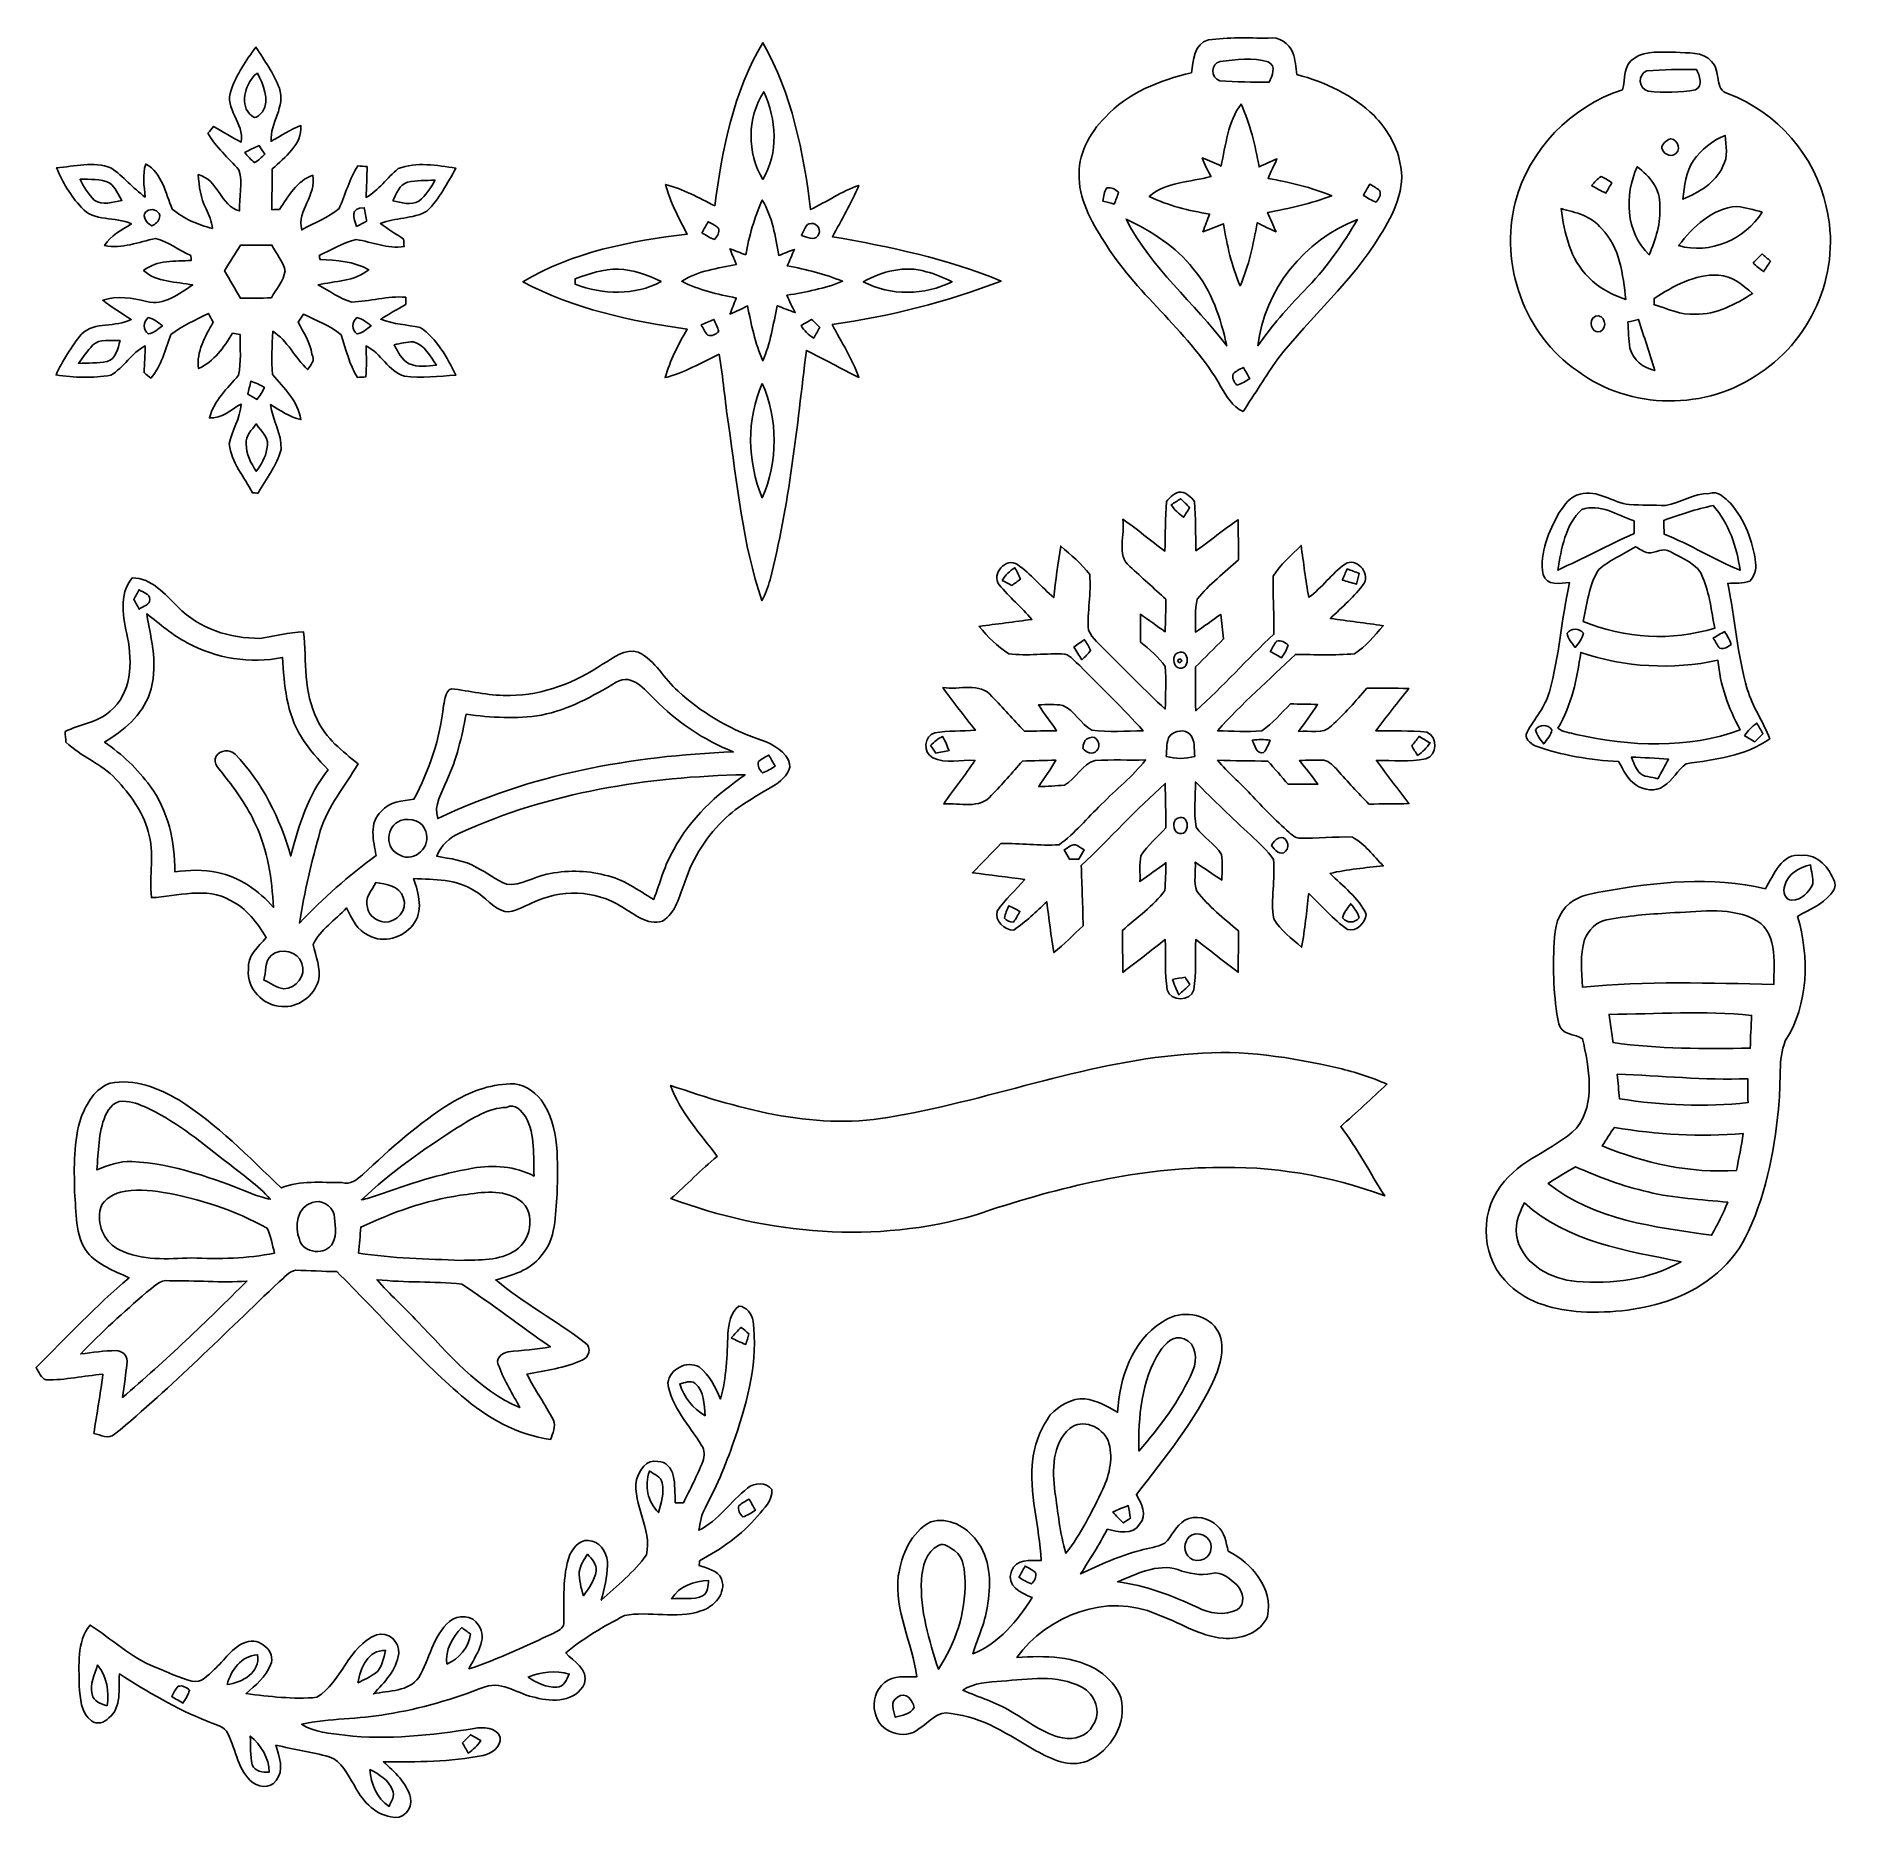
# Model space of a CAD drawing. Header units: centimetres. Extents: x -16.1 to 16.2, y -16 to 16.
import ezdxf

# ---------------------------------------------------------------- set-up
doc = ezdxf.new("R2010")
doc.units = ezdxf.units.CM
doc.header["$MEASUREMENT"] = 0
doc.layers.add('Camada 1', color=7, linetype='Continuous')

msp = doc.modelspace()

# ---------------------------------------------------------------- linework, layer by layer
at = {"layer": 'Camada 1', "color": 142}
for points, knots in [([(-3.97122, 12.96), (-3.83434, 13.96647), (-3.64243, 15.00505), (-3.10833, 15.88488), (-3.10833, 15.88488), (-2.5908, 14.97083), (-2.37878, 13.9259), (-2.2539, 12.89438), (-2.2539, 12.89438), (-1.96533, 13.03761), (-1.69651, 13.22282), (-1.3903, 13.3283), (-1.3903, 13.3283), (-1.52047, 13.00868), (-1.70004, 12.71341), (-1.86196, 12.40931), (-1.86196, 12.40931), (-0.83608, 12.22904), (0.19473, 12.01491), (1.15993, 11.6145), (1.15993, 11.6145), (0.18662, 11.23597), (-0.83397, 10.98444), (-1.8669, 10.83381), (-1.8669, 10.83381), (-1.70039, 10.52266), (-1.51095, 10.22209), (-1.38853, 9.88907), (-1.38853, 9.88907), (-1.70498, 10.04358), (-2.0133, 10.21433), (-2.32869, 10.37096), (-2.32869, 10.37096), (-2.49873, 8.99407), (-2.63349, 7.60589), (-2.98027, 6.25898), (-2.98027, 6.25898), (-3.01272, 6.12951), (-3.06423, 6.00569), (-3.12702, 5.88821), (-3.12702, 5.88821), (-3.47169, 6.90809), (-3.5747, 7.98795), (-3.72463, 9.0484), (-3.72463, 9.0484), (-3.78883, 9.46538), (-3.82058, 9.8866), (-3.89255, 10.30217), (-3.89255, 10.30217), (-4.21217, 10.15436), (-4.51767, 9.96738), (-4.86269, 9.88377), (-4.86269, 9.88377), (-4.76744, 10.18822), (-4.6288, 10.47679), (-4.46511, 10.7502), (-4.46511, 10.7502), (-5.47758, 10.90119), (-6.50169, 11.11038), (-7.4101, 11.60286), (-7.4101, 11.60286), (-6.52286, 12.13626), (-5.47934, 12.33241), (-4.4644, 12.45588), (-4.4644, 12.45588), (-4.6161, 12.74233), (-4.77167, 13.0302), (-4.85246, 13.34664), (-4.85246, 13.34664), (-4.54201, 13.26021), (-4.25556, 13.10852), (-3.97122, 12.96), (-3.97122, 12.96), (-3.97122, 12.96), (-3.97122, 12.96), (-3.97122, 12.96)], [0, 0, 0, 0, 0.05, 0.05, 0.05, 0.05, 0.1, 0.1, 0.1, 0.1, 0.15, 0.15, 0.15, 0.15, 0.2, 0.2, 0.2, 0.2, 0.25, 0.25, 0.25, 0.25, 0.3, 0.3, 0.3, 0.3, 0.35, 0.35, 0.35, 0.35, 0.4, 0.4, 0.4, 0.4, 0.45, 0.45, 0.45, 0.45, 0.5, 0.5, 0.5, 0.5, 0.55, 0.55, 0.55, 0.55, 0.6, 0.6, 0.6, 0.6, 0.65, 0.65, 0.65, 0.65, 0.7, 0.7, 0.7, 0.7, 0.75, 0.75, 0.75, 0.75, 0.8, 0.8, 0.8, 0.8, 0.85, 0.85, 0.85, 0.85, 0.9, 0.9, 0.9, 0.9, 1, 1, 1, 1]), ([(4.87433, 15.93709), (5.22852, 15.98471), (5.58871, 15.97378), (5.94607, 15.96496), (5.94607, 15.96496), (6.13763, 16.00447), (6.31719, 15.875), (6.38986, 15.70637), (6.38986, 15.70637), (6.43149, 15.58043), (6.43749, 15.44532), (6.46042, 15.31479), (6.46042, 15.31479), (6.96948, 15.18285), (7.46019, 14.94614), (7.84154, 14.57925), (7.84154, 14.57925), (8.06203, 14.34571), (8.24794, 14.06243), (8.30474, 13.74069), (8.30474, 13.74069), (8.42645, 13.27609), (8.1915, 12.81924), (7.95443, 12.43577), (7.95443, 12.43577), (7.45243, 11.60851), (6.70631, 10.97668), (6.11611, 10.21821), (6.11611, 10.21821), (5.89809, 9.9127), (5.70794, 9.58885), (5.49663, 9.27911), (5.49663, 9.27911), (5.30049, 9.35778), (5.20382, 9.55181), (5.09799, 9.71973), (5.09799, 9.71973), (4.56071, 10.67752), (3.63291, 11.33263), (3.04835, 12.25621), (3.04835, 12.25621), (2.81552, 12.62133), (2.56999, 13.01221), (2.5587, 13.45988), (2.5587, 13.45988), (2.52871, 13.87016), (2.73932, 14.2621), (3.02154, 14.54644), (3.02154, 14.54644), (3.42441, 14.98812), (4.00085, 15.21425), (4.57024, 15.34795), (4.57024, 15.34795), (4.60481, 15.55538), (4.61857, 15.87994), (4.87433, 15.93709), (4.87433, 15.93709), (4.87433, 15.93709), (4.87433, 15.93709), (4.87433, 15.93709)], [0, 0, 0, 0, 0.0625, 0.0625, 0.0625, 0.0625, 0.125, 0.125, 0.125, 0.125, 0.1875, 0.1875, 0.1875, 0.1875, 0.25, 0.25, 0.25, 0.25, 0.3125, 0.3125, 0.3125, 0.3125, 0.375, 0.375, 0.375, 0.375, 0.4375, 0.4375, 0.4375, 0.4375, 0.5, 0.5, 0.5, 0.5, 0.5625, 0.5625, 0.5625, 0.5625, 0.625, 0.625, 0.625, 0.625, 0.6875, 0.6875, 0.6875, 0.6875, 0.75, 0.75, 0.75, 0.75, 0.8125, 0.8125, 0.8125, 0.8125, 0.875, 0.875, 0.875, 0.875, 1, 1, 1, 1]), ([(-12.63826, 15.03433), (-12.53949, 15.31796), (-12.37192, 15.56914), (-12.19235, 15.80691), (-12.19235, 15.80691), (-12.04383, 15.56738), (-11.87027, 15.33772), (-11.77325, 15.07102), (-11.77325, 15.07102), (-11.65437, 14.74117), (-11.94223, 14.45048), (-11.92107, 14.11887), (-11.92107, 14.11887), (-11.74574, 14.21836), (-11.57781, 14.33407), (-11.38661, 14.40215), (-11.38661, 14.40215), (-11.36086, 14.06137), (-11.67448, 13.83242), (-11.89955, 13.62428), (-11.89955, 13.62428), (-11.90343, 13.38016), (-11.90554, 13.13639), (-11.90696, 12.89226), (-11.90696, 12.89226), (-11.86215, 12.89473), (-11.81735, 12.89685), (-11.77219, 12.89897), (-11.77219, 12.89897), (-11.61168, 13.1318), (-11.45999, 13.41367), (-11.17494, 13.50998), (-11.17494, 13.50998), (-11.10192, 13.15332), (-11.45999, 12.88027), (-11.37214, 12.53243), (-11.37214, 12.53243), (-11.14707, 12.6559), (-10.90119, 12.75045), (-10.70328, 12.91625), (-10.70328, 12.91625), (-10.58616, 13.16743), (-10.51913, 13.44083), (-10.36955, 13.67755), (-10.36955, 13.67755), (-10.31346, 13.67367), (-10.25701, 13.67014), (-10.20092, 13.66661), (-10.20092, 13.66661), (-10.20339, 13.48246), (-10.2108, 13.29831), (-10.21962, 13.11416), (-10.21962, 13.11416), (-9.98714, 13.23799), (-9.84497, 13.46906), (-9.64177, 13.62886), (-9.64177, 13.62886), (-9.31157, 13.75481), (-8.95033, 13.68989), (-8.61025, 13.63733), (-8.61025, 13.63733), (-8.76335, 13.36887), (-8.90552, 13.08629), (-9.12848, 12.86827), (-9.12848, 12.86827), (-9.38107, 12.72222), (-9.69504, 12.75609), (-9.96315, 12.64461), (-9.96315, 12.64461), (-9.82733, 12.5476), (-9.68622, 12.45764), (-9.54652, 12.36557), (-9.54652, 12.36557), (-9.5444, 12.33205), (-9.54052, 12.26502), (-9.53841, 12.23151), (-9.53841, 12.23151), (-9.8298, 12.18847), (-10.11061, 12.31336), (-10.39424, 12.35922), (-10.39424, 12.35922), (-10.63131, 12.30806), (-10.8398, 12.1726), (-11.05923, 12.07453), (-11.05923, 12.07453), (-11.05535, 12.05618), (-11.04724, 12.01914), (-11.043, 12.00079), (-11.043, 12.00079), (-10.74632, 11.99127), (-10.43552, 11.96693), (-10.17199, 11.81629), (-10.17199, 11.81629), (-10.42599, 11.60674), (-10.77348, 11.61591), (-11.07899, 11.54677), (-11.07899, 11.54677), (-10.88073, 11.44129), (-10.69411, 11.30053), (-10.47644, 11.23774), (-10.47644, 11.23774), (-10.15189, 11.24691), (-9.83686, 11.35168), (-9.50948, 11.32523), (-9.50948, 11.32523), (-9.50877, 11.29312), (-9.50701, 11.22892), (-9.5063, 11.19681), (-9.5063, 11.19681), (-9.65694, 11.10897), (-9.8104, 11.02572), (-9.95539, 10.9287), (-9.95539, 10.9287), (-9.72891, 10.83945), (-9.48443, 10.83204), (-9.24948, 10.78265), (-9.24948, 10.78265), (-8.9468, 10.58474), (-8.77076, 10.24608), (-8.61025, 9.93034), (-8.61025, 9.93034), (-8.91611, 9.90671), (-9.22655, 9.86966), (-9.53206, 9.90706), (-9.53206, 9.90706), (-9.82345, 9.99525), (-9.94939, 10.32439), (-10.22033, 10.45245), (-10.22033, 10.45245), (-10.21221, 10.26724), (-10.20551, 10.08062), (-10.22421, 9.89542), (-10.22421, 9.89542), (-10.2616, 9.89365), (-10.33639, 9.88977), (-10.37343, 9.88801), (-10.37343, 9.88801), (-10.52477, 10.12049), (-10.57663, 10.39319), (-10.66483, 10.65036), (-10.66483, 10.65036), (-10.85991, 10.81828), (-11.11285, 10.9033), (-11.33793, 11.02395), (-11.33793, 11.02395), (-11.37179, 10.97597), (-11.40566, 10.928), (-11.43882, 10.87967), (-11.43882, 10.87967), (-11.34251, 10.69481), (-11.21728, 10.51419), (-11.1887, 10.30287), (-11.1887, 10.30287), (-11.12026, 10.18681), (-11.21375, 10.1092), (-11.26878, 10.02806), (-11.26878, 10.02806), (-11.49315, 10.24184), (-11.62403, 10.54735), (-11.89249, 10.71351), (-11.89249, 10.71351), (-11.90025, 10.45598), (-11.91966, 10.19669), (-11.8932, 9.93987), (-11.8932, 9.93987), (-11.69, 9.69327), (-11.43917, 9.46432), (-11.38661, 9.13059), (-11.38661, 9.13059), (-11.5884, 9.17575), (-11.75703, 9.29569), (-11.93024, 9.40012), (-11.93024, 9.40012), (-11.89673, 9.1246), (-11.72633, 8.87871), (-11.74115, 8.59614), (-11.74115, 8.59614), (-11.81806, 8.30933), (-12.00891, 8.06803), (-12.15531, 7.81473), (-12.15531, 7.81473), (-12.17965, 7.81544), (-12.22904, 7.8172), (-12.25338, 7.81826), (-12.25338, 7.81826), (-12.39943, 8.10295), (-12.63685, 8.36612), (-12.66966, 8.69527), (-12.66966, 8.69527), (-12.62309, 8.93974), (-12.4714, 9.15494), (-12.4587, 9.40999), (-12.4587, 9.40999), (-12.64003, 9.30875), (-12.80442, 9.14329), (-13.02703, 9.16234), (-13.02703, 9.16234), (-12.94165, 9.47208), (-12.70529, 9.69045), (-12.50527, 9.92611), (-12.50527, 9.92611), (-12.45023, 10.16141), (-12.48163, 10.414), (-12.47634, 10.65565), (-12.47634, 10.65565), (-12.52149, 10.66341), (-12.567, 10.67082), (-12.61216, 10.67823), (-12.61216, 10.67823), (-12.7702, 10.4267), (-12.94024, 10.17446), (-13.22035, 10.04464), (-13.22035, 10.04464), (-13.26727, 10.35015), (-13.09723, 10.62284), (-12.95859, 10.88037), (-12.95859, 10.88037), (-12.98716, 10.93153), (-13.01574, 10.98268), (-13.04431, 11.03383), (-13.04431, 11.03383), (-13.27185, 10.91424), (-13.52056, 10.81828), (-13.71847, 10.65459), (-13.71847, 10.65459), (-13.82078, 10.3886), (-13.88039, 10.09227), (-14.0776, 9.87425), (-14.0776, 9.87425), (-14.11746, 9.90741), (-14.15768, 9.94022), (-14.19754, 9.97303), (-14.19754, 9.97303), (-14.19084, 10.13354), (-14.18096, 10.293), (-14.17532, 10.45351), (-14.17532, 10.45351), (-14.42332, 10.32933), (-14.55949, 10.06369), (-14.79444, 9.92576), (-14.79444, 9.92576), (-15.11618, 9.87037), (-15.45096, 9.88519), (-15.77481, 9.93105), (-15.77481, 9.93105), (-15.65416, 10.1921), (-15.50141, 10.44116), (-15.31691, 10.66165), (-15.31691, 10.66165), (-15.0749, 10.90471), (-14.70801, 10.77066), (-14.4272, 10.92764), (-14.4272, 10.92764), (-14.59936, 11.03877), (-14.77539, 11.14354), (-14.93661, 11.26984), (-14.93661, 11.26984), (-14.68014, 11.36015), (-14.40921, 11.31147), (-14.15098, 11.24973), (-14.15098, 11.24973), (-13.84159, 11.1633), (-13.5703, 11.38837), (-13.32406, 11.54465), (-13.32406, 11.54465), (-13.62181, 11.60498), (-13.96577, 11.58804), (-14.20707, 11.80359), (-14.20707, 11.80359), (-13.96683, 11.99621), (-13.64051, 11.96516), (-13.35088, 11.98562), (-13.35088, 11.98562), (-13.35299, 12.00714), (-13.35758, 12.05018), (-13.35969, 12.0717), (-13.35969, 12.0717), (-13.57277, 12.16554), (-13.76327, 12.319), (-13.99081, 12.37615), (-13.99081, 12.37615), (-14.29209, 12.31512), (-14.59195, 12.18565), (-14.90451, 12.2495), (-14.90451, 12.2495), (-14.79479, 12.43401), (-14.59971, 12.53067), (-14.42261, 12.63791), (-14.42261, 12.63791), (-14.71189, 12.78184), (-15.0943, 12.66684), (-15.32114, 12.93566), (-15.32114, 12.93566), (-15.51446, 13.14027), (-15.65734, 13.38651), (-15.76458, 13.64544), (-15.76458, 13.64544), (-15.4432, 13.66591), (-15.10171, 13.76539), (-14.79021, 13.64227), (-14.79021, 13.64227), (-14.5669, 13.49128), (-14.39616, 13.2775), (-14.17779, 13.11945), (-14.17779, 13.11945), (-14.19507, 13.31701), (-14.2307, 13.51844), (-14.1672, 13.71212), (-14.1672, 13.71212), (-13.86805, 13.55196), (-13.81443, 13.18436), (-13.69201, 12.90461), (-13.69201, 12.90461), (-13.48669, 12.73457), (-13.23234, 12.61921), (-12.97234, 12.55818), (-12.97234, 12.55818), (-12.9854, 12.68236), (-13.02914, 12.79984), (-13.087, 12.90955), (-13.087, 12.90955), (-13.18542, 13.09793), (-13.21153, 13.31348), (-13.22705, 13.52268), (-13.22705, 13.52268), (-12.87039, 13.43413), (-12.82876, 12.96705), (-12.48833, 12.8718), (-12.48833, 12.8718), (-12.50174, 13.11204), (-12.41249, 13.37627), (-12.50103, 13.60699), (-12.50103, 13.60699), (-12.68448, 13.82571), (-12.91273, 14.00845), (-13.05278, 14.26281), (-13.05278, 14.26281), (-13.01856, 14.30373), (-12.98434, 14.34465), (-12.95012, 14.38557), (-12.95012, 14.38557), (-12.78361, 14.29561), (-12.62627, 14.18943), (-12.45729, 14.10406), (-12.45729, 14.10406), (-12.39308, 14.44202), (-12.76809, 14.70554), (-12.63826, 15.03433), (-12.63826, 15.03433), (-12.63826, 15.03433), (-12.63826, 15.03433), (-12.63826, 15.03433)], [0, 0, 0, 0, 0.01123596, 0.01123596, 0.01123596, 0.01123596, 0.02247191, 0.02247191, 0.02247191, 0.02247191, 0.03370787, 0.03370787, 0.03370787, 0.03370787, 0.04494382, 0.04494382, 0.04494382, 0.04494382, 0.05617978, 0.05617978, 0.05617978, 0.05617978, 0.06741573, 0.06741573, 0.06741573, 0.06741573, 0.07865169, 0.07865169, 0.07865169, 0.07865169, 0.08988764, 0.08988764, 0.08988764, 0.08988764, 0.1011236, 0.1011236, 0.1011236, 0.1011236, 0.11235955, 0.11235955, 0.11235955, 0.11235955, 0.12359551, 0.12359551, 0.12359551, 0.12359551, 0.13483146, 0.13483146, 0.13483146, 0.13483146, 0.14606742, 0.14606742, 0.14606742, 0.14606742, 0.15730337, 0.15730337, 0.15730337, 0.15730337, 0.16853933, 0.16853933, 0.16853933, 0.16853933, 0.17977528, 0.17977528, 0.17977528, 0.17977528, 0.19101124, 0.19101124, 0.19101124, 0.19101124, 0.20224719, 0.20224719, 0.20224719, 0.20224719, 0.21348315, 0.21348315, 0.21348315, 0.21348315, 0.2247191, 0.2247191, 0.2247191, 0.2247191, 0.23595506, 0.23595506, 0.23595506, 0.23595506, 0.24719101, 0.24719101, 0.24719101, 0.24719101, 0.25842697, 0.25842697, 0.25842697, 0.25842697, 0.26966292, 0.26966292, 0.26966292, 0.26966292, 0.28089888, 0.28089888, 0.28089888, 0.28089888, 0.29213483, 0.29213483, 0.29213483, 0.29213483, 0.30337079, 0.30337079, 0.30337079, 0.30337079, 0.31460674, 0.31460674, 0.31460674, 0.31460674, 0.3258427, 0.3258427, 0.3258427, 0.3258427, 0.33707865, 0.33707865, 0.33707865, 0.33707865, 0.34831461, 0.34831461, 0.34831461, 0.34831461, 0.35955056, 0.35955056, 0.35955056, 0.35955056, 0.37078652, 0.37078652, 0.37078652, 0.37078652, 0.38202247, 0.38202247, 0.38202247, 0.38202247, 0.39325843, 0.39325843, 0.39325843, 0.39325843, 0.40449438, 0.40449438, 0.40449438, 0.40449438, 0.41573034, 0.41573034, 0.41573034, 0.41573034, 0.42696629, 0.42696629, 0.42696629, 0.42696629, 0.43820225, 0.43820225, 0.43820225, 0.43820225, 0.4494382, 0.4494382, 0.4494382, 0.4494382, 0.46067416, 0.46067416, 0.46067416, 0.46067416, 0.47191011, 0.47191011, 0.47191011, 0.47191011, 0.48314607, 0.48314607, 0.48314607, 0.48314607, 0.49438202, 0.49438202, 0.49438202, 0.49438202, 0.50561798, 0.50561798, 0.50561798, 0.50561798, 0.51685393, 0.51685393, 0.51685393, 0.51685393, 0.52808989, 0.52808989, 0.52808989, 0.52808989, 0.53932584, 0.53932584, 0.53932584, 0.53932584, 0.5505618, 0.5505618, 0.5505618, 0.5505618, 0.56179775, 0.56179775, 0.56179775, 0.56179775, 0.57303371, 0.57303371, 0.57303371, 0.57303371, 0.58426966, 0.58426966, 0.58426966, 0.58426966, 0.59550562, 0.59550562, 0.59550562, 0.59550562, 0.60674157, 0.60674157, 0.60674157, 0.60674157, 0.61797753, 0.61797753, 0.61797753, 0.61797753, 0.62921348, 0.62921348, 0.62921348, 0.62921348, 0.64044944, 0.64044944, 0.64044944, 0.64044944, 0.65168539, 0.65168539, 0.65168539, 0.65168539, 0.66292135, 0.66292135, 0.66292135, 0.66292135, 0.6741573, 0.6741573, 0.6741573, 0.6741573, 0.68539326, 0.68539326, 0.68539326, 0.68539326, 0.69662921, 0.69662921, 0.69662921, 0.69662921, 0.70786517, 0.70786517, 0.70786517, 0.70786517, 0.71910112, 0.71910112, 0.71910112, 0.71910112, 0.73033708, 0.73033708, 0.73033708, 0.73033708, 0.74157303, 0.74157303, 0.74157303, 0.74157303, 0.75280899, 0.75280899, 0.75280899, 0.75280899, 0.76404494, 0.76404494, 0.76404494, 0.76404494, 0.7752809, 0.7752809, 0.7752809, 0.7752809, 0.78651685, 0.78651685, 0.78651685, 0.78651685, 0.79775281, 0.79775281, 0.79775281, 0.79775281, 0.80898876, 0.80898876, 0.80898876, 0.80898876, 0.82022472, 0.82022472, 0.82022472, 0.82022472, 0.83146067, 0.83146067, 0.83146067, 0.83146067, 0.84269663, 0.84269663, 0.84269663, 0.84269663, 0.85393258, 0.85393258, 0.85393258, 0.85393258, 0.86516854, 0.86516854, 0.86516854, 0.86516854, 0.87640449, 0.87640449, 0.87640449, 0.87640449, 0.88764045, 0.88764045, 0.88764045, 0.88764045, 0.8988764, 0.8988764, 0.8988764, 0.8988764, 0.91011236, 0.91011236, 0.91011236, 0.91011236, 0.92134831, 0.92134831, 0.92134831, 0.92134831, 0.93258427, 0.93258427, 0.93258427, 0.93258427, 0.94382022, 0.94382022, 0.94382022, 0.94382022, 0.95505618, 0.95505618, 0.95505618, 0.95505618, 0.96629213, 0.96629213, 0.96629213, 0.96629213, 0.97752809, 0.97752809, 0.97752809, 0.97752809, 1, 1, 1, 1]), ([(5.08564, 15.55044), (4.90784, 15.51552), (4.91737, 15.26011), (5.07647, 15.20472), (5.07647, 15.20472), (5.37104, 15.1765), (5.66737, 15.18179), (5.96371, 15.17685), (5.96371, 15.17685), (6.01451, 15.29045), (6.09882, 15.46684), (5.94642, 15.54198), (5.94642, 15.54198), (5.67408, 15.63617), (5.36434, 15.57267), (5.08564, 15.55044), (5.08564, 15.55044), (5.08564, 15.55044), (5.08564, 15.55044), (5.08564, 15.55044)], [0, 0, 0, 0, 0.16666667, 0.16666667, 0.16666667, 0.16666667, 0.33333333, 0.33333333, 0.33333333, 0.33333333, 0.5, 0.5, 0.5, 0.5, 0.66666667, 0.66666667, 0.66666667, 0.66666667, 1, 1, 1, 1]), ([(12.50668, 15.60936), (12.72081, 15.76317), (13.00021, 15.70426), (13.24575, 15.71519), (13.24575, 15.71519), (13.46129, 15.69014), (13.7354, 15.74094), (13.89027, 15.54833), (13.89027, 15.54833), (14.06701, 15.39028), (13.9252, 15.03856), (14.19401, 14.97048), (14.19401, 14.97048), (15.06361, 14.6371), (15.74694, 13.86064), (15.94273, 12.94836), (15.94273, 12.94836), (16.22531, 11.83887), (15.71519, 10.59109), (14.76128, 9.96915), (14.76128, 9.96915), (13.81019, 9.29076), (12.42095, 9.29499), (11.4868, 10.00407), (11.4868, 10.00407), (10.53253, 10.6493), (10.08733, 11.91789), (10.37308, 13.02385), (10.37308, 13.02385), (10.61473, 13.96753), (11.37073, 14.74223), (12.2936, 15.04244), (12.2936, 15.04244), (12.34722, 15.23118), (12.30595, 15.49435), (12.50668, 15.60936), (12.50668, 15.60936), (12.50668, 15.60936), (12.50668, 15.60936), (12.50668, 15.60936)], [0, 0, 0, 0, 0.09090909, 0.09090909, 0.09090909, 0.09090909, 0.18181818, 0.18181818, 0.18181818, 0.18181818, 0.27272727, 0.27272727, 0.27272727, 0.27272727, 0.36363636, 0.36363636, 0.36363636, 0.36363636, 0.45454545, 0.45454545, 0.45454545, 0.45454545, 0.54545455, 0.54545455, 0.54545455, 0.54545455, 0.63636364, 0.63636364, 0.63636364, 0.63636364, 0.72727273, 0.72727273, 0.72727273, 0.72727273, 0.81818182, 0.81818182, 0.81818182, 0.81818182, 1, 1, 1, 1]), ([(-12.21176, 15.30914), (-12.38144, 15.13276), (-12.5028, 14.75493), (-12.26855, 14.57642), (-12.26855, 14.57642), (-12.20611, 14.50093), (-12.11827, 14.59724), (-12.07453, 14.6491), (-12.07453, 14.6491), (-11.93694, 14.86429), (-12.06394, 15.13664), (-12.16484, 15.33913), (-12.16484, 15.33913), (-12.17648, 15.33172), (-12.20011, 15.31691), (-12.21176, 15.30914), (-12.21176, 15.30914), (-12.21176, 15.30914), (-12.21176, 15.30914), (-12.21176, 15.30914)], [0, 0, 0, 0, 0.16666667, 0.16666667, 0.16666667, 0.16666667, 0.33333333, 0.33333333, 0.33333333, 0.33333333, 0.5, 0.5, 0.5, 0.5, 0.66666667, 0.66666667, 0.66666667, 0.66666667, 1, 1, 1, 1]), ([(12.7321, 15.38076), (12.55818, 15.32326), (12.58076, 15.05514), (12.7568, 15.01846), (12.7568, 15.01846), (13.03479, 14.98741), (13.32759, 14.98741), (13.60205, 15.04386), (13.60205, 15.04386), (13.75445, 15.11759), (13.66943, 15.29609), (13.61899, 15.40898), (13.61899, 15.40898), (13.32301, 15.40404), (13.02632, 15.40933), (12.7321, 15.38076), (12.7321, 15.38076), (12.7321, 15.38076), (12.7321, 15.38076), (12.7321, 15.38076)], [0, 0, 0, 0, 0.16666667, 0.16666667, 0.16666667, 0.16666667, 0.33333333, 0.33333333, 0.33333333, 0.33333333, 0.5, 0.5, 0.5, 0.5, 0.66666667, 0.66666667, 0.66666667, 0.66666667, 1, 1, 1, 1]), ([(-3.11044, 13.43342), (-2.82434, 13.90897), (-2.8635, 14.51469), (-3.09386, 15.00611), (-3.09386, 15.00611), (-3.39725, 14.53621), (-3.3909, 13.91356), (-3.11044, 13.43342), (-3.11044, 13.43342), (-3.11044, 13.43342), (-3.11044, 13.43342), (-3.11044, 13.43342)], [0, 0, 0, 0, 0.25, 0.25, 0.25, 0.25, 0.5, 0.5, 0.5, 0.5, 1, 1, 1, 1]), ([(5.10011, 13.67472), (4.99075, 13.72905), (4.87927, 13.77844), (4.76497, 13.82042), (4.76497, 13.82042), (4.80836, 13.70612), (4.86234, 13.59606), (4.91878, 13.48775), (4.91878, 13.48775), (4.55083, 13.38756), (4.11374, 13.39391), (3.81388, 13.13004), (3.81388, 13.13004), (4.15255, 12.96352), (4.52508, 12.87709), (4.8955, 12.8143), (4.8955, 12.8143), (4.8574, 12.70847), (4.81612, 12.60404), (4.77732, 12.49856), (4.77732, 12.49856), (4.90008, 12.54372), (5.02214, 12.59134), (5.14491, 12.63791), (5.14491, 12.63791), (5.20771, 12.25973), (5.29026, 11.88261), (5.44336, 11.52913), (5.44336, 11.52913), (5.59929, 11.88896), (5.67831, 12.27455), (5.74957, 12.65802), (5.74957, 12.65802), (5.86176, 12.6044), (5.97288, 12.54866), (6.08647, 12.49821), (6.08647, 12.49821), (6.03567, 12.61357), (5.98417, 12.72787), (5.93407, 12.84323), (5.93407, 12.84323), (6.32495, 12.91414), (6.71336, 13.00445), (7.08589, 13.14415), (7.08589, 13.14415), (6.71795, 13.29055), (6.33271, 13.3858), (5.9436, 13.4553), (5.9436, 13.4553), (5.99299, 13.57277), (6.04979, 13.68707), (6.10094, 13.80349), (6.10094, 13.80349), (5.9944, 13.75551), (5.88892, 13.70683), (5.78238, 13.65991), (5.78238, 13.65991), (5.71571, 14.04585), (5.6194, 14.42826), (5.46065, 14.78739), (5.46065, 14.78739), (5.22217, 14.46706), (5.18724, 14.0522), (5.10011, 13.67472), (5.10011, 13.67472), (5.10011, 13.67472), (5.10011, 13.67472), (5.10011, 13.67472)], [0, 0, 0, 0, 0.05555556, 0.05555556, 0.05555556, 0.05555556, 0.11111111, 0.11111111, 0.11111111, 0.11111111, 0.16666667, 0.16666667, 0.16666667, 0.16666667, 0.22222222, 0.22222222, 0.22222222, 0.22222222, 0.27777778, 0.27777778, 0.27777778, 0.27777778, 0.33333333, 0.33333333, 0.33333333, 0.33333333, 0.38888889, 0.38888889, 0.38888889, 0.38888889, 0.44444444, 0.44444444, 0.44444444, 0.44444444, 0.5, 0.5, 0.5, 0.5, 0.55555556, 0.55555556, 0.55555556, 0.55555556, 0.61111111, 0.61111111, 0.61111111, 0.61111111, 0.66666667, 0.66666667, 0.66666667, 0.66666667, 0.72222222, 0.72222222, 0.72222222, 0.72222222, 0.77777778, 0.77777778, 0.77777778, 0.77777778, 0.83333333, 0.83333333, 0.83333333, 0.83333333, 0.88888889, 0.88888889, 0.88888889, 0.88888889, 1, 1, 1, 1]), ([(-12.39414, 13.91673), (-12.33946, 13.85358), (-12.28549, 13.78867), (-12.21811, 13.73858), (-12.21811, 13.73858), (-12.14649, 13.77491), (-12.0904, 13.83347), (-12.0329, 13.8878), (-12.0329, 13.8878), (-12.06818, 13.93931), (-12.10239, 13.99152), (-12.13661, 14.04338), (-12.13661, 14.04338), (-12.22481, 14.00563), (-12.31053, 13.9633), (-12.39414, 13.91673), (-12.39414, 13.91673), (-12.39414, 13.91673), (-12.39414, 13.91673), (-12.39414, 13.91673)], [0, 0, 0, 0, 0.16666667, 0.16666667, 0.16666667, 0.16666667, 0.33333333, 0.33333333, 0.33333333, 0.33333333, 0.5, 0.5, 0.5, 0.5, 0.66666667, 0.66666667, 0.66666667, 0.66666667, 1, 1, 1, 1]), ([(13.11804, 14.15309), (13.05983, 14.11146), (12.97023, 14.04514), (13.00939, 13.96436), (13.00939, 13.96436), (13.0496, 13.87969), (13.18577, 13.82289), (13.2588, 13.90509), (13.2588, 13.90509), (13.3664, 13.9894), (13.23799, 14.21201), (13.11804, 14.15309), (13.11804, 14.15309), (13.11804, 14.15309), (13.11804, 14.15309), (13.11804, 14.15309)], [0, 0, 0, 0, 0.2, 0.2, 0.2, 0.2, 0.4, 0.4, 0.4, 0.4, 0.6, 0.6, 0.6, 0.6, 1, 1, 1, 1]), ([(13.56783, 13.7735), (13.42566, 13.57207), (13.4045, 13.31701), (13.37592, 13.07994), (13.37592, 13.07994), (13.65814, 13.20765), (13.96647, 13.36887), (14.091, 13.6719), (14.091, 13.6719), (14.19613, 13.84018), (14.1478, 14.04091), (14.13263, 14.22576), (14.13263, 14.22576), (13.9065, 14.13157), (13.70753, 13.97494), (13.56783, 13.7735), (13.56783, 13.7735), (13.56783, 13.7735), (13.56783, 13.7735), (13.56783, 13.7735)], [0, 0, 0, 0, 0.16666667, 0.16666667, 0.16666667, 0.16666667, 0.33333333, 0.33333333, 0.33333333, 0.33333333, 0.5, 0.5, 0.5, 0.5, 0.66666667, 0.66666667, 0.66666667, 0.66666667, 1, 1, 1, 1]), ([(12.55924, 13.66379), (12.32394, 13.15226), (12.34969, 12.49221), (12.77408, 12.08476), (12.77408, 12.08476), (12.88556, 12.36416), (12.98892, 12.65696), (12.96176, 12.96352), (12.96176, 12.96352), (12.98328, 13.25739), (12.77761, 13.49622), (12.55924, 13.66379), (12.55924, 13.66379), (12.55924, 13.66379), (12.55924, 13.66379), (12.55924, 13.66379)], [0, 0, 0, 0, 0.2, 0.2, 0.2, 0.2, 0.4, 0.4, 0.4, 0.4, 0.6, 0.6, 0.6, 0.6, 1, 1, 1, 1]), ([(-15.34372, 13.44013), (-15.28092, 13.30149), (-15.19379, 13.17378), (-15.08972, 13.06266), (-15.08972, 13.06266), (-14.94296, 12.95929), (-14.75669, 13.03373), (-14.59512, 13.05948), (-14.59512, 13.05948), (-14.66638, 13.16284), (-14.70695, 13.29725), (-14.81349, 13.37169), (-14.81349, 13.37169), (-14.97718, 13.44965), (-15.16662, 13.43519), (-15.34372, 13.44013), (-15.34372, 13.44013), (-15.34372, 13.44013), (-15.34372, 13.44013), (-15.34372, 13.44013)], [0, 0, 0, 0, 0.16666667, 0.16666667, 0.16666667, 0.16666667, 0.33333333, 0.33333333, 0.33333333, 0.33333333, 0.5, 0.5, 0.5, 0.5, 0.66666667, 0.66666667, 0.66666667, 0.66666667, 1, 1, 1, 1]), ([(-9.47385, 13.38756), (-9.62343, 13.3417), (-9.67599, 13.17978), (-9.73914, 13.05419), (-9.73914, 13.05419), (-9.58991, 13.02244), (-9.41317, 12.96352), (-9.27171, 13.04678), (-9.27171, 13.04678), (-9.14894, 13.14803), (-9.05898, 13.2842), (-8.98454, 13.42355), (-8.98454, 13.42355), (-9.14753, 13.41332), (-9.31474, 13.42496), (-9.47385, 13.38756), (-9.47385, 13.38756), (-9.47385, 13.38756), (-9.47385, 13.38756), (-9.47385, 13.38756)], [0, 0, 0, 0, 0.16666667, 0.16666667, 0.16666667, 0.16666667, 0.33333333, 0.33333333, 0.33333333, 0.33333333, 0.5, 0.5, 0.5, 0.5, 0.66666667, 0.66666667, 0.66666667, 0.66666667, 1, 1, 1, 1]), ([(3.05647, 13.28244), (3.0039, 13.21541), (2.99649, 13.12898), (2.98556, 13.04819), (2.98556, 13.04819), (3.05153, 13.03091), (3.1182, 13.01291), (3.18452, 12.99492), (3.18452, 12.99492), (3.21486, 13.06371), (3.24661, 13.13286), (3.26108, 13.20729), (3.26108, 13.20729), (3.20922, 13.26444), (3.13337, 13.29514), (3.05647, 13.28244), (3.05647, 13.28244), (3.05647, 13.28244), (3.05647, 13.28244), (3.05647, 13.28244)], [0, 0, 0, 0, 0.16666667, 0.16666667, 0.16666667, 0.16666667, 0.33333333, 0.33333333, 0.33333333, 0.33333333, 0.5, 0.5, 0.5, 0.5, 0.66666667, 0.66666667, 0.66666667, 0.66666667, 1, 1, 1, 1]), ([(7.76393, 13.34911), (7.72619, 13.28314), (7.68914, 13.21717), (7.6521, 13.15085), (7.6521, 13.15085), (7.72442, 13.10499), (7.79639, 13.05595), (7.87964, 13.03091), (7.87964, 13.03091), (7.92868, 13.08523), (7.97207, 13.15685), (7.94879, 13.23269), (7.94879, 13.23269), (7.89446, 13.28208), (7.82743, 13.31419), (7.76393, 13.34911), (7.76393, 13.34911), (7.76393, 13.34911), (7.76393, 13.34911), (7.76393, 13.34911)], [0, 0, 0, 0, 0.16666667, 0.16666667, 0.16666667, 0.16666667, 0.33333333, 0.33333333, 0.33333333, 0.33333333, 0.5, 0.5, 0.5, 0.5, 0.66666667, 0.66666667, 0.66666667, 0.66666667, 1, 1, 1, 1]), ([(11.73903, 13.32583), (11.82299, 13.27714), (11.90872, 13.23093), (11.99691, 13.19036), (11.99691, 13.19036), (12.03219, 13.25245), (12.06747, 13.31489), (12.1031, 13.37733), (12.1031, 13.37733), (12.04101, 13.4179), (11.97998, 13.46235), (11.90942, 13.48705), (11.90942, 13.48705), (11.8424, 13.44507), (11.79266, 13.38227), (11.73903, 13.32583), (11.73903, 13.32583), (11.73903, 13.32583), (11.73903, 13.32583), (11.73903, 13.32583)], [0, 0, 0, 0, 0.16666667, 0.16666667, 0.16666667, 0.16666667, 0.33333333, 0.33333333, 0.33333333, 0.33333333, 0.5, 0.5, 0.5, 0.5, 0.66666667, 0.66666667, 0.66666667, 0.66666667, 1, 1, 1, 1]), ([(-3.41559, 12.08158), (-3.50979, 12.11933), (-3.60398, 12.15778), (-3.69923, 12.19306), (-3.69923, 12.19306), (-3.66395, 12.09851), (-3.62373, 12.00573), (-3.58211, 11.91366), (-3.58211, 11.91366), (-3.91442, 11.83746), (-4.27179, 11.80394), (-4.56212, 11.61097), (-4.56212, 11.61097), (-4.25768, 11.45152), (-3.91936, 11.37885), (-3.58528, 11.31041), (-3.58528, 11.31041), (-3.6255, 11.21551), (-3.6643, 11.11956), (-3.69888, 11.02254), (-3.69888, 11.02254), (-3.59234, 11.0684), (-3.48756, 11.1185), (-3.38279, 11.16859), (-3.38279, 11.16859), (-3.31717, 10.83557), (-3.24908, 10.49831), (-3.11009, 10.18681), (-3.11009, 10.18681), (-2.97356, 10.49937), (-2.92241, 10.84086), (-2.85221, 11.17247), (-2.85221, 11.17247), (-2.74461, 11.1312), (-2.63807, 11.08816), (-2.52977, 11.04829), (-2.52977, 11.04829), (-2.58198, 11.1506), (-2.63172, 11.25432), (-2.67688, 11.3598), (-2.67688, 11.3598), (-2.33998, 11.41765), (-1.99919, 11.47974), (-1.68134, 11.61027), (-1.68134, 11.61027), (-1.9999, 11.73939), (-2.33327, 11.82546), (-2.67123, 11.88508), (-2.67123, 11.88508), (-2.6289, 11.98421), (-2.5848, 12.08264), (-2.54494, 12.18283), (-2.54494, 12.18283), (-2.63772, 12.14614), (-2.7305, 12.10874), (-2.82399, 12.07382), (-2.82399, 12.07382), (-2.88114, 12.4146), (-2.93934, 12.76632), (-3.11997, 13.06689), (-3.11997, 13.06689), (-3.26037, 12.75256), (-3.35668, 12.42025), (-3.41559, 12.08158), (-3.41559, 12.08158), (-3.41559, 12.08158), (-3.41559, 12.08158), (-3.41559, 12.08158)], [0, 0, 0, 0, 0.05555556, 0.05555556, 0.05555556, 0.05555556, 0.11111111, 0.11111111, 0.11111111, 0.11111111, 0.16666667, 0.16666667, 0.16666667, 0.16666667, 0.22222222, 0.22222222, 0.22222222, 0.22222222, 0.27777778, 0.27777778, 0.27777778, 0.27777778, 0.33333333, 0.33333333, 0.33333333, 0.33333333, 0.38888889, 0.38888889, 0.38888889, 0.38888889, 0.44444444, 0.44444444, 0.44444444, 0.44444444, 0.5, 0.5, 0.5, 0.5, 0.55555556, 0.55555556, 0.55555556, 0.55555556, 0.61111111, 0.61111111, 0.61111111, 0.61111111, 0.66666667, 0.66666667, 0.66666667, 0.66666667, 0.72222222, 0.72222222, 0.72222222, 0.72222222, 0.77777778, 0.77777778, 0.77777778, 0.77777778, 0.83333333, 0.83333333, 0.83333333, 0.83333333, 0.88888889, 0.88888889, 0.88888889, 0.88888889, 1, 1, 1, 1]), ([(13.30007, 12.2495), (13.86346, 12.08617), (14.48611, 12.36239), (14.79621, 12.84887), (14.79621, 12.84887), (14.64698, 12.89015), (14.49564, 12.93248), (14.34324, 12.95294), (14.34324, 12.95294), (13.90015, 12.9159), (13.55584, 12.58676), (13.30007, 12.2495), (13.30007, 12.2495), (13.30007, 12.2495), (13.30007, 12.2495), (13.30007, 12.2495)], [0, 0, 0, 0, 0.2, 0.2, 0.2, 0.2, 0.4, 0.4, 0.4, 0.4, 0.6, 0.6, 0.6, 0.6, 1, 1, 1, 1]), ([(-14.1164, 12.88344), (-14.27374, 12.82488), (-14.16262, 12.65237), (-14.05749, 12.60263), (-14.05749, 12.60263), (-13.99575, 12.63403), (-13.93296, 12.68236), (-13.92132, 12.75574), (-13.92132, 12.75574), (-13.88816, 12.85311), (-14.03738, 12.92401), (-14.1164, 12.88344), (-14.1164, 12.88344), (-14.1164, 12.88344), (-14.1164, 12.88344), (-14.1164, 12.88344)], [0, 0, 0, 0, 0.2, 0.2, 0.2, 0.2, 0.4, 0.4, 0.4, 0.4, 0.6, 0.6, 0.6, 0.6, 1, 1, 1, 1]), ([(-10.3886, 12.59205), (-10.32898, 12.62309), (-10.26901, 12.65414), (-10.20939, 12.68518), (-10.20939, 12.68518), (-10.22033, 12.74586), (-10.24184, 12.86686), (-10.25243, 12.92754), (-10.25243, 12.92754), (-10.51736, 12.93495), (-10.43552, 12.73951), (-10.3886, 12.59205), (-10.3886, 12.59205), (-10.3886, 12.59205), (-10.3886, 12.59205), (-10.3886, 12.59205)], [0, 0, 0, 0, 0.2, 0.2, 0.2, 0.2, 0.4, 0.4, 0.4, 0.4, 0.6, 0.6, 0.6, 0.6, 1, 1, 1, 1]), ([(-4.0894, 12.67883), (-4.12679, 12.61286), (-4.16384, 12.54689), (-4.20123, 12.48057), (-4.20123, 12.48057), (-4.12891, 12.43471), (-4.05659, 12.38567), (-3.97369, 12.36063), (-3.97369, 12.36063), (-3.92465, 12.41496), (-3.88126, 12.48657), (-3.90454, 12.56242), (-3.90454, 12.56242), (-3.95887, 12.61181), (-4.0259, 12.64391), (-4.0894, 12.67883), (-4.0894, 12.67883), (-4.0894, 12.67883), (-4.0894, 12.67883), (-4.0894, 12.67883)], [0, 0, 0, 0, 0.16666667, 0.16666667, 0.16666667, 0.16666667, 0.33333333, 0.33333333, 0.33333333, 0.33333333, 0.5, 0.5, 0.5, 0.5, 0.66666667, 0.66666667, 0.66666667, 0.66666667, 1, 1, 1, 1]), ([(-2.4197, 12.42801), (-2.32586, 12.41848), (-2.19181, 12.32041), (-2.12443, 12.42624), (-2.12443, 12.42624), (-2.05211, 12.51126), (-2.12901, 12.65802), (-2.23943, 12.64673), (-2.23943, 12.64673), (-2.35373, 12.6559), (-2.36926, 12.50174), (-2.4197, 12.42801), (-2.4197, 12.42801), (-2.4197, 12.42801), (-2.4197, 12.42801), (-2.4197, 12.42801)], [0, 0, 0, 0, 0.2, 0.2, 0.2, 0.2, 0.4, 0.4, 0.4, 0.4, 0.6, 0.6, 0.6, 0.6, 1, 1, 1, 1]), ([(3.39972, 12.72505), (3.84387, 11.84769), (4.62351, 11.22821), (5.20418, 10.4521), (5.20418, 10.4521), (5.0927, 10.94387), (4.93748, 11.44552), (4.60234, 11.83499), (4.60234, 11.83499), (4.2926, 12.23716), (3.85198, 12.50915), (3.39972, 12.72505), (3.39972, 12.72505), (3.39972, 12.72505), (3.39972, 12.72505), (3.39972, 12.72505)], [0, 0, 0, 0, 0.2, 0.2, 0.2, 0.2, 0.4, 0.4, 0.4, 0.4, 0.6, 0.6, 0.6, 0.6, 1, 1, 1, 1]), ([(7.54309, 12.71552), (6.598, 12.35639), (5.87622, 11.46175), (5.76086, 10.45386), (5.76086, 10.45386), (6.00534, 10.80699), (6.29003, 11.13049), (6.58777, 11.43917), (6.58777, 11.43917), (6.96277, 11.81806), (7.27745, 12.25409), (7.54309, 12.71552), (7.54309, 12.71552), (7.54309, 12.71552), (7.54309, 12.71552), (7.54309, 12.71552)], [0, 0, 0, 0, 0.2, 0.2, 0.2, 0.2, 0.4, 0.4, 0.4, 0.4, 0.6, 0.6, 0.6, 0.6, 1, 1, 1, 1]), ([(11.19329, 12.91237), (11.25326, 12.47422), (11.35556, 12.00503), (11.68471, 11.68435), (11.68471, 11.68435), (11.86568, 11.48962), (12.10557, 11.36826), (12.35392, 11.2836), (12.35392, 11.2836), (12.30101, 11.72951), (12.25374, 12.21811), (11.9193, 12.55395), (11.9193, 12.55395), (11.74221, 12.77937), (11.45681, 12.8464), (11.19329, 12.91237), (11.19329, 12.91237), (11.19329, 12.91237), (11.19329, 12.91237), (11.19329, 12.91237)], [0, 0, 0, 0, 0.16666667, 0.16666667, 0.16666667, 0.16666667, 0.33333333, 0.33333333, 0.33333333, 0.33333333, 0.5, 0.5, 0.5, 0.5, 0.66666667, 0.66666667, 0.66666667, 0.66666667, 1, 1, 1, 1]), ([(-12.47034, 12.25762), (-12.567, 12.10627), (-12.65978, 11.95246), (-12.75503, 11.80006), (-12.75503, 11.80006), (-12.66155, 11.63496), (-12.56665, 11.47022), (-12.47069, 11.30653), (-12.47069, 11.30653), (-12.28549, 11.30759), (-12.10063, 11.30935), (-11.91542, 11.31217), (-11.91542, 11.31217), (-11.83111, 11.47163), (-11.69564, 11.61591), (-11.67024, 11.79936), (-11.67024, 11.79936), (-11.70975, 11.96869), (-11.82829, 12.10698), (-11.90625, 12.25903), (-11.90625, 12.25903), (-12.09428, 12.25938), (-12.28231, 12.25867), (-12.47034, 12.25762), (-12.47034, 12.25762), (-12.47034, 12.25762), (-12.47034, 12.25762), (-12.47034, 12.25762)], [0, 0, 0, 0, 0.125, 0.125, 0.125, 0.125, 0.25, 0.25, 0.25, 0.25, 0.375, 0.375, 0.375, 0.375, 0.5, 0.5, 0.5, 0.5, 0.625, 0.625, 0.625, 0.625, 0.75, 0.75, 0.75, 0.75, 1, 1, 1, 1]), ([(14.63287, 11.93659), (14.69319, 11.88367), (14.75493, 11.83181), (14.81843, 11.78243), (14.81843, 11.78243), (14.86076, 11.84557), (14.90345, 11.90907), (14.94578, 11.97257), (14.94578, 11.97257), (14.89534, 12.01596), (14.84489, 12.059), (14.79444, 12.10134), (14.79444, 12.10134), (14.74082, 12.0463), (14.68649, 11.99162), (14.63287, 11.93659), (14.63287, 11.93659), (14.63287, 11.93659), (14.63287, 11.93659), (14.63287, 11.93659)], [0, 0, 0, 0, 0.16666667, 0.16666667, 0.16666667, 0.16666667, 0.33333333, 0.33333333, 0.33333333, 0.33333333, 0.5, 0.5, 0.5, 0.5, 0.66666667, 0.66666667, 0.66666667, 0.66666667, 1, 1, 1, 1]), ([(-6.471, 11.65578), (-6.471, 11.63144), (-6.471, 11.58205), (-6.471, 11.55771), (-6.471, 11.55771), (-5.97606, 11.37144), (-5.40879, 11.35027), (-4.93289, 11.60427), (-4.93289, 11.60427), (-5.17172, 11.72457), (-5.42996, 11.81347), (-5.69877, 11.8297), (-5.69877, 11.8297), (-5.96688, 11.83181), (-6.22265, 11.74644), (-6.471, 11.65578), (-6.471, 11.65578), (-6.471, 11.65578), (-6.471, 11.65578), (-6.471, 11.65578)], [0, 0, 0, 0, 0.16666667, 0.16666667, 0.16666667, 0.16666667, 0.33333333, 0.33333333, 0.33333333, 0.33333333, 0.5, 0.5, 0.5, 0.5, 0.66666667, 0.66666667, 0.66666667, 0.66666667, 1, 1, 1, 1]), ([(-1.31022, 11.6018), (-0.81668, 11.34569), (-0.21378, 11.35415), (0.28187, 11.60286), (0.28187, 11.60286), (0.12982, 11.66848), (-0.0194, 11.74397), (-0.18098, 11.78243), (-0.18098, 11.78243), (-0.56092, 11.89849), (-0.97226, 11.78877), (-1.31022, 11.6018), (-1.31022, 11.6018), (-1.31022, 11.6018), (-1.31022, 11.6018), (-1.31022, 11.6018)], [0, 0, 0, 0, 0.2, 0.2, 0.2, 0.2, 0.4, 0.4, 0.4, 0.4, 0.6, 0.6, 0.6, 0.6, 1, 1, 1, 1]), ([(12.86298, 11.303), (12.86157, 11.27619), (12.85875, 11.22221), (12.85769, 11.1954), (12.85769, 11.1954), (13.09829, 11.11638), (13.33959, 11.00384), (13.59994, 11.02113), (13.59994, 11.02113), (13.97882, 11.00984), (14.31713, 11.19576), (14.6244, 11.39437), (14.6244, 11.39437), (14.44625, 11.54571), (14.25963, 11.71081), (14.01198, 11.71857), (14.01198, 11.71857), (13.58971, 11.74432), (13.20518, 11.52384), (12.86298, 11.303), (12.86298, 11.303), (12.86298, 11.303), (12.86298, 11.303), (12.86298, 11.303)], [0, 0, 0, 0, 0.14285714, 0.14285714, 0.14285714, 0.14285714, 0.28571429, 0.28571429, 0.28571429, 0.28571429, 0.42857143, 0.42857143, 0.42857143, 0.42857143, 0.57142857, 0.57142857, 0.57142857, 0.57142857, 0.71428571, 0.71428571, 0.71428571, 0.71428571, 1, 1, 1, 1]), ([(11.80959, 10.98409), (11.66424, 10.91706), (11.7348, 10.66271), (11.89708, 10.71174), (11.89708, 10.71174), (12.04207, 10.77877), (11.97187, 11.03348), (11.80959, 10.98409), (11.80959, 10.98409), (11.80959, 10.98409), (11.80959, 10.98409), (11.80959, 10.98409)], [0, 0, 0, 0, 0.25, 0.25, 0.25, 0.25, 0.5, 0.5, 0.5, 0.5, 1, 1, 1, 1]), ([(-14.12205, 10.95939), (-14.21977, 10.88214), (-14.21977, 10.74314), (-14.12205, 10.66588), (-14.12205, 10.66588), (-14.02327, 10.68529), (-13.94601, 10.75337), (-13.8684, 10.81264), (-13.8684, 10.81264), (-13.94601, 10.87191), (-14.02327, 10.94034), (-14.12205, 10.95939), (-14.12205, 10.95939), (-14.12205, 10.95939), (-14.12205, 10.95939), (-14.12205, 10.95939)], [0, 0, 0, 0, 0.2, 0.2, 0.2, 0.2, 0.4, 0.4, 0.4, 0.4, 0.6, 0.6, 0.6, 0.6, 1, 1, 1, 1]), ([(-10.3826, 10.95939), (-10.48032, 10.88214), (-10.48032, 10.74314), (-10.3826, 10.66588), (-10.3826, 10.66588), (-10.28383, 10.68529), (-10.20657, 10.75337), (-10.12896, 10.81264), (-10.12896, 10.81264), (-10.20657, 10.87191), (-10.28383, 10.94034), (-10.3826, 10.95939), (-10.3826, 10.95939), (-10.3826, 10.95939), (-10.3826, 10.95939), (-10.3826, 10.95939)], [0, 0, 0, 0, 0.2, 0.2, 0.2, 0.2, 0.4, 0.4, 0.4, 0.4, 0.6, 0.6, 0.6, 0.6, 1, 1, 1, 1]), ([(-4.21358, 10.83239), (-4.17865, 10.76678), (-4.14655, 10.69799), (-4.0961, 10.64225), (-4.0961, 10.64225), (-4.02202, 10.62002), (-3.95076, 10.65918), (-3.89996, 10.71104), (-3.89996, 10.71104), (-3.9183, 10.78689), (-3.95393, 10.85674), (-3.98745, 10.92694), (-3.98745, 10.92694), (-4.06294, 10.89519), (-4.13844, 10.86379), (-4.21358, 10.83239), (-4.21358, 10.83239), (-4.21358, 10.83239), (-4.21358, 10.83239), (-4.21358, 10.83239)], [0, 0, 0, 0, 0.16666667, 0.16666667, 0.16666667, 0.16666667, 0.33333333, 0.33333333, 0.33333333, 0.33333333, 0.5, 0.5, 0.5, 0.5, 0.66666667, 0.66666667, 0.66666667, 0.66666667, 1, 1, 1, 1]), ([(-2.42464, 10.81828), (-2.36714, 10.72586), (-2.29164, 10.65071), (-2.19922, 10.59286), (-2.19922, 10.59286), (-2.16288, 10.65601), (-2.12654, 10.71951), (-2.09021, 10.78265), (-2.09021, 10.78265), (-2.13819, 10.83134), (-2.18652, 10.87931), (-2.23485, 10.92729), (-2.23485, 10.92729), (-2.29835, 10.89096), (-2.36185, 10.85497), (-2.42464, 10.81828), (-2.42464, 10.81828), (-2.42464, 10.81828), (-2.42464, 10.81828), (-2.42464, 10.81828)], [0, 0, 0, 0, 0.16666667, 0.16666667, 0.16666667, 0.16666667, 0.33333333, 0.33333333, 0.33333333, 0.33333333, 0.5, 0.5, 0.5, 0.5, 0.66666667, 0.66666667, 0.66666667, 0.66666667, 1, 1, 1, 1]), ([(12.39202, 10.88108), (12.40049, 10.72444), (12.40402, 10.56711), (12.42695, 10.41153), (12.42695, 10.41153), (12.47881, 10.1981), (12.66825, 10.06052), (12.8711, 10.01113), (12.8711, 10.01113), (12.78431, 10.3191), (12.67636, 10.62073), (12.58217, 10.92623), (12.58217, 10.92623), (12.51832, 10.91142), (12.45517, 10.89625), (12.39202, 10.88108)], [0, 0, 0, 0, 0.2, 0.2, 0.2, 0.2, 0.4, 0.4, 0.4, 0.4, 0.6, 0.6, 0.6, 0.6, 1, 1, 1, 1]), ([(-15.12006, 10.46445), (-15.21143, 10.36144), (-15.29256, 10.24925), (-15.37406, 10.13848), (-15.37406, 10.13848), (-15.20155, 10.14342), (-15.02798, 10.14483), (-14.85759, 10.16988), (-14.85759, 10.16988), (-14.69778, 10.21539), (-14.6685, 10.41541), (-14.62687, 10.54629), (-14.62687, 10.54629), (-14.79197, 10.54276), (-14.98882, 10.58898), (-15.12006, 10.46445), (-15.12006, 10.46445), (-15.12006, 10.46445), (-15.12006, 10.46445), (-15.12006, 10.46445)], [0, 0, 0, 0, 0.16666667, 0.16666667, 0.16666667, 0.16666667, 0.33333333, 0.33333333, 0.33333333, 0.33333333, 0.5, 0.5, 0.5, 0.5, 0.66666667, 0.66666667, 0.66666667, 0.66666667, 1, 1, 1, 1]), ([(-9.71515, 10.47291), (-9.64706, 10.34591), (-9.5818, 10.20198), (-9.44809, 10.13142), (-9.44809, 10.13142), (-9.29181, 10.06687), (-9.12178, 10.08521), (-8.95914, 10.10779), (-8.95914, 10.10779), (-9.0738, 10.2616), (-9.16376, 10.47397), (-9.37048, 10.52301), (-9.37048, 10.52301), (-9.48725, 10.52901), (-9.6012, 10.49302), (-9.71515, 10.47291), (-9.71515, 10.47291), (-9.71515, 10.47291), (-9.71515, 10.47291), (-9.71515, 10.47291)], [0, 0, 0, 0, 0.16666667, 0.16666667, 0.16666667, 0.16666667, 0.33333333, 0.33333333, 0.33333333, 0.33333333, 0.5, 0.5, 0.5, 0.5, 0.66666667, 0.66666667, 0.66666667, 0.66666667, 1, 1, 1, 1]), ([(5.31566, 9.95186), (5.29202, 9.87531), (5.33576, 9.80334), (5.38586, 9.74901), (5.38586, 9.74901), (5.46947, 9.77159), (5.5432, 9.81922), (5.61552, 9.86614), (5.61552, 9.86614), (5.57671, 9.93352), (5.53861, 10.0009), (5.50051, 10.06828), (5.50051, 10.06828), (5.43631, 10.03335), (5.36963, 10.00125), (5.31566, 9.95186)], [0, 0, 0, 0, 0.2, 0.2, 0.2, 0.2, 0.4, 0.4, 0.4, 0.4, 0.6, 0.6, 0.6, 0.6, 1, 1, 1, 1]), ([(-12.28372, 9.82133), (-12.30242, 9.74266), (-12.32041, 9.66399), (-12.33734, 9.58462), (-12.33734, 9.58462), (-12.28302, 9.55463), (-12.22869, 9.52429), (-12.17401, 9.4936), (-12.17401, 9.4936), (-12.12321, 9.56134), (-12.071, 9.62977), (-12.03995, 9.7095), (-12.03995, 9.7095), (-12.1158, 9.75607), (-12.20258, 9.78817), (-12.28372, 9.82133), (-12.28372, 9.82133), (-12.28372, 9.82133), (-12.28372, 9.82133), (-12.28372, 9.82133)], [0, 0, 0, 0, 0.16666667, 0.16666667, 0.16666667, 0.16666667, 0.33333333, 0.33333333, 0.33333333, 0.33333333, 0.5, 0.5, 0.5, 0.5, 0.66666667, 0.66666667, 0.66666667, 0.66666667, 1, 1, 1, 1]), ([(-3.11891, 9.77829), (-3.40572, 9.13589), (-3.38984, 8.37353), (-3.11926, 7.73077), (-3.11926, 7.73077), (-2.83633, 8.37494), (-2.83704, 9.13377), (-3.11891, 9.77829)], [0, 0, 0, 0, 0.33333333, 0.33333333, 0.33333333, 0.33333333, 1, 1, 1, 1]), ([(-12.36557, 8.69809), (-12.37298, 8.51429), (-12.28372, 8.35201), (-12.186, 8.20526), (-12.186, 8.20526), (-12.10345, 8.32697), (-12.01596, 8.45538), (-11.99797, 8.60531), (-11.99797, 8.60531), (-11.93553, 8.79087), (-12.09534, 8.9214), (-12.18741, 9.05439), (-12.18741, 9.05439), (-12.26749, 8.94997), (-12.38003, 8.84167), (-12.36557, 8.69809)], [0, 0, 0, 0, 0.2, 0.2, 0.2, 0.2, 0.4, 0.4, 0.4, 0.4, 0.6, 0.6, 0.6, 0.6, 1, 1, 1, 1]), ([(4.12538, 7.66339), (4.18677, 7.74665), (4.27531, 7.83167), (4.38503, 7.83308), (4.38503, 7.83308), (4.48592, 7.8172), (4.56459, 7.74277), (4.62386, 7.66339), (4.62386, 7.66339), (4.64855, 7.36953), (4.64361, 7.07461), (4.64996, 6.78004), (4.64996, 6.78004), (4.90855, 6.95713), (5.14632, 7.16209), (5.40597, 7.33742), (5.40597, 7.33742), (5.4102, 7.09824), (5.41302, 6.85871), (5.41479, 6.61917), (5.41479, 6.61917), (5.16467, 6.38845), (4.88668, 6.18137), (4.6736, 5.91397), (4.6736, 5.91397), (4.62597, 5.72452), (4.65173, 5.51815), (4.64079, 5.32236), (4.64079, 5.32236), (4.79601, 5.42255), (4.94171, 5.5372), (5.09446, 5.64056), (5.09446, 5.64056), (5.11351, 5.49416), (5.12833, 5.34776), (5.14597, 5.20065), (5.14597, 5.20065), (4.98016, 5.03202), (4.81154, 4.86622), (4.64326, 4.70041), (4.64326, 4.70041), (4.6415, 4.43865), (4.6422, 4.17689), (4.64785, 3.91478), (4.64785, 3.91478), (5.14174, 4.34305), (5.56295, 4.84611), (6.04802, 5.28355), (6.04802, 5.28355), (6.05226, 5.63104), (6.02932, 5.97853), (6.0325, 6.32531), (6.0325, 6.32531), (6.16691, 6.53556), (6.36058, 6.6989), (6.53344, 6.87705), (6.53344, 6.87705), (6.58389, 6.56802), (6.60894, 6.25475), (6.67597, 5.94854), (6.67597, 5.94854), (6.91374, 6.12069), (7.08413, 6.37081), (7.32226, 6.54191), (7.32226, 6.54191), (7.51628, 6.67279), (7.77346, 6.39233), (7.6648, 6.20042), (7.6648, 6.20042), (7.49688, 5.96053), (7.26722, 5.77321), (7.06049, 5.56789), (7.06049, 5.56789), (7.37588, 5.52203), (7.69267, 5.48711), (8.00735, 5.4356), (8.00735, 5.4356), (7.84648, 5.2578), (7.69408, 5.06377), (7.48982, 4.9336), (7.48982, 4.9336), (7.13775, 4.90679), (6.78427, 4.92019), (6.4322, 4.92266), (6.4322, 4.92266), (5.96794, 4.46652), (5.46876, 4.04566), (5.03908, 3.55529), (5.03908, 3.55529), (5.3019, 3.55353), (5.56895, 3.52531), (5.83142, 3.55635), (5.83142, 3.55635), (6.02721, 3.68653), (6.17926, 3.87032), (6.344, 4.03578), (6.344, 4.03578), (6.50522, 4.03366), (6.66821, 4.0326), (6.82978, 4.02343), (6.82978, 4.02343), (6.72218, 3.85939), (6.60188, 3.70417), (6.49041, 3.54224), (6.49041, 3.54224), (6.68337, 3.56976), (6.92926, 3.47592), (7.08025, 3.64419), (7.08025, 3.64419), (7.31344, 3.84775), (7.51134, 4.08693), (7.71525, 4.31906), (7.71525, 4.31906), (7.96466, 4.31906), (8.21443, 4.31765), (8.46455, 4.31341), (8.46455, 4.31341), (8.26876, 4.06012), (8.06485, 3.81282), (7.87294, 3.55635), (7.87294, 3.55635), (8.17845, 3.54894), (8.48572, 3.56023), (8.79052, 3.52919), (8.79052, 3.52919), (8.98596, 3.43888), (8.98384, 3.11468), (8.76864, 3.04976), (8.76864, 3.04976), (8.47866, 2.99332), (8.17915, 3.02401), (7.88529, 3.02331), (7.88529, 3.02331), (8.06909, 2.75837), (8.27934, 2.51248), (8.46667, 2.24966), (8.46667, 2.24966), (8.22748, 2.24508), (7.9883, 2.24261), (7.74947, 2.24155), (7.74947, 2.24155), (7.55721, 2.43981), (7.36917, 2.64125), (7.18714, 2.84833), (7.18714, 2.84833), (7.11694, 2.91888), (7.04709, 3.01378), (6.9409, 3.02613), (6.9409, 3.02613), (6.79521, 3.03071), (6.65057, 3.02895), (6.50557, 3.02189), (6.50557, 3.02189), (6.61564, 2.88114), (6.72959, 2.74249), (6.83648, 2.59856), (6.83648, 2.59856), (6.70313, 2.59786), (6.43678, 2.59644), (6.30343, 2.59574), (6.30343, 2.59574), (6.18314, 2.73544), (6.06249, 2.87443), (5.93972, 3.01131), (5.93972, 3.01131), (5.63845, 3.01625), (5.33823, 3.01554), (5.03802, 3.02577), (5.03802, 3.02577), (5.21758, 2.80705), (5.43877, 2.62819), (5.62963, 2.4197), (5.62963, 2.4197), (5.84976, 2.18158), (6.07942, 1.95157), (6.31896, 1.73214), (6.31896, 1.73214), (6.37187, 1.68875), (6.42867, 1.63759), (6.50028, 1.62948), (6.50028, 1.62948), (6.81778, 1.62243), (7.13599, 1.66229), (7.45384, 1.64818), (7.45384, 1.64818), (7.67715, 1.52859), (7.83202, 1.31233), (8.0077, 1.13383), (8.0077, 1.13383), (7.68844, 1.09961), (7.36671, 1.07209), (7.05344, 0.99801), (7.05344, 0.99801), (7.27886, 0.76482), (7.56638, 0.56903), (7.70184, 0.26494), (7.70184, 0.26494), (7.68562, 0.11112), (7.53145, -0.05539), (7.36812, -0.00529), (7.36812, -0.00529), (7.10389, 0.17074), (6.90951, 0.42862), (6.67138, 0.63571), (6.67138, 0.63571), (6.63469, 0.31538), (6.604, -0.00635), (6.54509, -0.32385), (6.54509, -0.32385), (6.36834, -0.16686), (6.16232, -0.02399), (6.04379, 0.1838), (6.04379, 0.1838), (5.98382, 0.53481), (6.07871, 0.89359), (6.03885, 1.24531), (6.03885, 1.24531), (5.93161, 1.41429), (5.77568, 1.54446), (5.63386, 1.68275), (5.63386, 1.68275), (5.29625, 1.99461), (4.96711, 2.31493), (4.64114, 2.63843), (4.64114, 2.63843), (4.64961, 2.37067), (4.60587, 2.09479), (4.65596, 1.82986), (4.65596, 1.82986), (4.77661, 1.64112), (4.99145, 1.53035), (5.11104, 1.33985), (5.11104, 1.33985), (5.12339, 1.18674), (5.12233, 1.03188), (5.11351, 0.87842), (5.11351, 0.87842), (4.94982, 0.97825), (4.79707, 1.09467), (4.63656, 1.1998), (4.63656, 1.1998), (4.6542, 1.02976), (4.60234, 0.84208), (4.6676, 0.67839), (4.6676, 0.67839), (4.87715, 0.40711), (5.15091, 0.19368), (5.41091, -0.02787), (5.41091, -0.02787), (5.41161, -0.27623), (5.41055, -0.52458), (5.40773, -0.77364), (5.40773, -0.77364), (5.15161, -0.58208), (4.90255, -0.38135), (4.6482, -0.18803), (4.6482, -0.18803), (4.63973, -0.48789), (4.6542, -0.79058), (4.61327, -1.08832), (4.61327, -1.08832), (4.55295, -1.30069), (4.19559, -1.30069), (4.13561, -1.08832), (4.13561, -1.08832), (4.09399, -0.79058), (4.10845, -0.48789), (4.10069, -0.18803), (4.10069, -0.18803), (3.84634, -0.38206), (3.59692, -0.58173), (3.34222, -0.7747), (3.34222, -0.7747), (3.33763, -0.52458), (3.33622, -0.27446), (3.33657, -0.02469), (3.33657, -0.02469), (3.58916, 0.21202), (3.89326, 0.40958), (4.09363, 0.69462), (4.09363, 0.69462), (4.10633, 0.86007), (4.11162, 1.02447), (4.11409, 1.18957), (4.11409, 1.18957), (3.95746, 1.07738), (3.80294, 0.96273), (3.64631, 0.8509), (3.64631, 0.8509), (3.65689, 1.00542), (3.63291, 1.16311), (3.66642, 1.3148), (3.66642, 1.3148), (3.78707, 1.5046), (3.96169, 1.65171), (4.11409, 1.81469), (4.11409, 1.81469), (4.10986, 2.08033), (4.10704, 2.34597), (4.09998, 2.61126), (4.09998, 2.61126), (3.57717, 2.14277), (3.10339, 1.62313), (2.5968, 1.13736), (2.5968, 1.13736), (2.60667, 0.77788), (2.62396, 0.41875), (2.62925, 0.05891), (2.62925, 0.05891), (2.4571, -0.10372), (2.286, -0.26776), (2.10538, -0.42157), (2.10538, -0.42157), (2.05211, -0.11959), (2.01789, 0.18556), (1.97908, 0.4893), (1.97908, 0.4893), (1.78506, 0.31609), (1.60584, 0.12453), (1.38536, -0.01588), (1.38536, -0.01588), (1.21991, -0.02187), (1.03928, 0.15346), (1.08938, 0.32173), (1.08938, 0.32173), (1.22626, 0.53234), (1.42134, 0.69744), (1.58291, 0.88865), (1.58291, 0.88865), (1.27141, 0.93451), (0.95814, 0.96591), (0.64699, 1.01), (0.64699, 1.01), (0.81562, 1.18533), (0.98637, 1.35855), (1.15605, 1.53282), (1.15605, 1.53282), (1.50283, 1.5434), (1.85173, 1.49049), (2.19745, 1.51165), (2.19745, 1.51165), (2.48285, 1.71309), (2.70122, 1.99284), (2.95451, 2.23132), (2.95451, 2.23132), (3.2131, 2.50366), (3.52002, 2.73156), (3.74826, 3.03212), (3.74826, 3.03212), (3.4477, 3.02401), (3.14643, 3.04059), (2.84656, 3.02331), (2.84656, 3.02331), (2.60879, 2.95628), (2.50472, 2.69275), (2.29447, 2.58198), (2.29447, 2.58198), (2.14101, 2.56611), (1.98826, 2.5594), (1.8348, 2.55411), (1.8348, 2.55411), (1.93357, 2.71427), (2.04929, 2.86385), (2.14207, 3.02789), (2.14207, 3.02789), (1.94134, 3.02436), (1.74096, 3.01696), (1.54093, 3.01096), (1.54093, 3.01096), (1.36137, 2.80247), (1.17969, 2.59574), (0.98672, 2.39959), (0.98672, 2.39959), (0.78669, 2.1403), (0.41628, 2.26801), (0.133, 2.24402), (0.133, 2.24402), (0.30798, 2.51143), (0.51541, 2.75625), (0.69144, 3.02331), (0.69144, 3.02331), (0.44274, 3.04588), (0.16439, 2.95381), (-0.06562, 3.07269), (-0.06562, 3.07269), (-0.24306, 3.1623), (-0.22401, 3.46498), (-0.02999, 3.51861), (-0.02999, 3.51861), (0.21131, 3.55459), (0.45685, 3.55036), (0.70062, 3.5627), (0.70062, 3.5627), (0.50236, 3.81494), (0.3048, 4.06788), (0.11818, 4.32823), (0.11818, 4.32823), (0.40499, 4.28202), (0.78423, 4.43371), (0.99413, 4.16983), (0.99413, 4.16983), (1.19451, 3.96875), (1.37936, 3.7525), (1.57692, 3.54824), (1.57692, 3.54824), (1.76883, 3.54965), (1.96144, 3.55177), (2.15406, 3.55529), (2.15406, 3.55529), (2.04964, 3.71157), (1.93216, 3.85833), (1.83233, 4.01779), (1.83233, 4.01779), (1.97661, 4.02449), (2.12302, 4.03331), (2.2666, 4.01038), (2.2666, 4.01038), (2.47862, 3.91266), (2.58692, 3.68088), (2.78589, 3.56482), (2.78589, 3.56482), (3.09104, 3.5306), (3.39866, 3.54753), (3.70522, 3.55353), (3.70522, 3.55353), (3.34539, 3.96099), (2.94675, 4.33141), (2.56928, 4.72193), (2.56928, 4.72193), (2.48391, 4.79284), (2.41582, 4.89867), (2.30399, 4.92972), (2.30399, 4.92972), (1.96956, 4.95018), (1.62913, 4.88844), (1.29681, 4.93607), (1.29681, 4.93607), (1.09255, 5.06589), (0.91687, 5.23734), (0.76553, 5.42537), (0.76553, 5.42537), (1.08126, 5.46735), (1.397, 5.50757), (1.71238, 5.55166), (1.71238, 5.55166), (1.52823, 5.76862), (1.30281, 5.94819), (1.12712, 6.17149), (1.12712, 6.17149), (0.96732, 6.35459), (1.25589, 6.67738), (1.45274, 6.5338), (1.45274, 6.5338), (1.69369, 6.36517), (1.88031, 6.13304), (2.10185, 5.94148), (2.10185, 5.94148), (2.14207, 6.25016), (2.17523, 6.55955), (2.22956, 6.86611), (2.22956, 6.86611), (2.41159, 6.70595), (2.60174, 6.54861), (2.74779, 6.35282), (2.74779, 6.35282), (2.78024, 6.02262), (2.69804, 5.68784), (2.72627, 5.35658), (2.72627, 5.35658), (2.79153, 5.20524), (2.93158, 5.10046), (3.03953, 4.98016), (3.03953, 4.98016), (3.39584, 4.63762), (3.73204, 4.27426), (4.10069, 3.94476), (4.10069, 3.94476), (4.10598, 4.19806), (4.1208, 4.45206), (4.10104, 4.70464), (4.10104, 4.70464), (3.98568, 4.88068), (3.81776, 5.01191), (3.65725, 5.14491), (3.65725, 5.14491), (3.65548, 5.31177), (3.65443, 5.47758), (3.65619, 5.64374), (3.65619, 5.64374), (3.80647, 5.54249), (3.9497, 5.43066), (4.09998, 5.32906), (4.09998, 5.32906), (4.10492, 5.52344), (4.10916, 5.71747), (4.11304, 5.91114), (4.11304, 5.91114), (3.89714, 6.10764), (3.68018, 6.30273), (3.46639, 6.50134), (3.46639, 6.50134), (3.21345, 6.69643), (3.39019, 7.07954), (3.33869, 7.34589), (3.33869, 7.34589), (3.6008, 7.1688), (3.83857, 6.95854), (4.09575, 6.77404), (4.09575, 6.77404), (4.10351, 7.07072), (4.09998, 7.36776), (4.12538, 7.66339), (4.12538, 7.66339), (4.12538, 7.66339), (4.12538, 7.66339), (4.12538, 7.66339)], [0, 0, 0, 0, 0.00769231, 0.00769231, 0.00769231, 0.00769231, 0.01538462, 0.01538462, 0.01538462, 0.01538462, 0.02307692, 0.02307692, 0.02307692, 0.02307692, 0.03076923, 0.03076923, 0.03076923, 0.03076923, 0.03846154, 0.03846154, 0.03846154, 0.03846154, 0.04615385, 0.04615385, 0.04615385, 0.04615385, 0.05384615, 0.05384615, 0.05384615, 0.05384615, 0.06153846, 0.06153846, 0.06153846, 0.06153846, 0.06923077, 0.06923077, 0.06923077, 0.06923077, 0.07692308, 0.07692308, 0.07692308, 0.07692308, 0.08461538, 0.08461538, 0.08461538, 0.08461538, 0.09230769, 0.09230769, 0.09230769, 0.09230769, 0.1, 0.1, 0.1, 0.1, 0.10769231, 0.10769231, 0.10769231, 0.10769231, 0.11538462, 0.11538462, 0.11538462, 0.11538462, 0.12307692, 0.12307692, 0.12307692, 0.12307692, 0.13076923, 0.13076923, 0.13076923, 0.13076923, 0.13846154, 0.13846154, 0.13846154, 0.13846154, 0.14615385, 0.14615385, 0.14615385, 0.14615385, 0.15384615, 0.15384615, 0.15384615, 0.15384615, 0.16153846, 0.16153846, 0.16153846, 0.16153846, 0.16923077, 0.16923077, 0.16923077, 0.16923077, 0.17692308, 0.17692308, 0.17692308, 0.17692308, 0.18461538, 0.18461538, 0.18461538, 0.18461538, 0.19230769, 0.19230769, 0.19230769, 0.19230769, 0.2, 0.2, 0.2, 0.2, 0.20769231, 0.20769231, 0.20769231, 0.20769231, 0.21538462, 0.21538462, 0.21538462, 0.21538462, 0.22307692, 0.22307692, 0.22307692, 0.22307692, 0.23076923, 0.23076923, 0.23076923, 0.23076923, 0.23846154, 0.23846154, 0.23846154, 0.23846154, 0.24615385, 0.24615385, 0.24615385, 0.24615385, 0.25384615, 0.25384615, 0.25384615, 0.25384615, 0.26153846, 0.26153846, 0.26153846, 0.26153846, 0.26923077, 0.26923077, 0.26923077, 0.26923077, 0.27692308, 0.27692308, 0.27692308, 0.27692308, 0.28461538, 0.28461538, 0.28461538, 0.28461538, 0.29230769, 0.29230769, 0.29230769, 0.29230769, 0.3, 0.3, 0.3, 0.3, 0.30769231, 0.30769231, 0.30769231, 0.30769231, 0.31538462, 0.31538462, 0.31538462, 0.31538462, 0.32307692, 0.32307692, 0.32307692, 0.32307692, 0.33076923, 0.33076923, 0.33076923, 0.33076923, 0.33846154, 0.33846154, 0.33846154, 0.33846154, 0.34615385, 0.34615385, 0.34615385, 0.34615385, 0.35384615, 0.35384615, 0.35384615, 0.35384615, 0.36153846, 0.36153846, 0.36153846, 0.36153846, 0.36923077, 0.36923077, 0.36923077, 0.36923077, 0.37692308, 0.37692308, 0.37692308, 0.37692308, 0.38461538, 0.38461538, 0.38461538, 0.38461538, 0.39230769, 0.39230769, 0.39230769, 0.39230769, 0.4, 0.4, 0.4, 0.4, 0.40769231, 0.40769231, 0.40769231, 0.40769231, 0.41538462, 0.41538462, 0.41538462, 0.41538462, 0.42307692, 0.42307692, 0.42307692, 0.42307692, 0.43076923, 0.43076923, 0.43076923, 0.43076923, 0.43846154, 0.43846154, 0.43846154, 0.43846154, 0.44615385, 0.44615385, 0.44615385, 0.44615385, 0.45384615, 0.45384615, 0.45384615, 0.45384615, 0.46153846, 0.46153846, 0.46153846, 0.46153846, 0.46923077, 0.46923077, 0.46923077, 0.46923077, 0.47692308, 0.47692308, 0.47692308, 0.47692308, 0.48461538, 0.48461538, 0.48461538, 0.48461538, 0.49230769, 0.49230769, 0.49230769, 0.49230769, 0.5, 0.5, 0.5, 0.5, 0.50769231, 0.50769231, 0.50769231, 0.50769231, 0.51538462, 0.51538462, 0.51538462, 0.51538462, 0.52307692, 0.52307692, 0.52307692, 0.52307692, 0.53076923, 0.53076923, 0.53076923, 0.53076923, 0.53846154, 0.53846154, 0.53846154, 0.53846154, 0.54615385, 0.54615385, 0.54615385, 0.54615385, 0.55384615, 0.55384615, 0.55384615, 0.55384615, 0.56153846, 0.56153846, 0.56153846, 0.56153846, 0.56923077, 0.56923077, 0.56923077, 0.56923077, 0.57692308, 0.57692308, 0.57692308, 0.57692308, 0.58461538, 0.58461538, 0.58461538, 0.58461538, 0.59230769, 0.59230769, 0.59230769, 0.59230769, 0.6, 0.6, 0.6, 0.6, 0.60769231, 0.60769231, 0.60769231, 0.60769231, 0.61538462, 0.61538462, 0.61538462, 0.61538462, 0.62307692, 0.62307692, 0.62307692, 0.62307692, 0.63076923, 0.63076923, 0.63076923, 0.63076923, 0.63846154, 0.63846154, 0.63846154, 0.63846154, 0.64615385, 0.64615385, 0.64615385, 0.64615385, 0.65384615, 0.65384615, 0.65384615, 0.65384615, 0.66153846, 0.66153846, 0.66153846, 0.66153846, 0.66923077, 0.66923077, 0.66923077, 0.66923077, 0.67692308, 0.67692308, 0.67692308, 0.67692308, 0.68461538, 0.68461538, 0.68461538, 0.68461538, 0.69230769, 0.69230769, 0.69230769, 0.69230769, 0.7, 0.7, 0.7, 0.7, 0.70769231, 0.70769231, 0.70769231, 0.70769231, 0.71538462, 0.71538462, 0.71538462, 0.71538462, 0.72307692, 0.72307692, 0.72307692, 0.72307692, 0.73076923, 0.73076923, 0.73076923, 0.73076923, 0.73846154, 0.73846154, 0.73846154, 0.73846154, 0.74615385, 0.74615385, 0.74615385, 0.74615385, 0.75384615, 0.75384615, 0.75384615, 0.75384615, 0.76153846, 0.76153846, 0.76153846, 0.76153846, 0.76923077, 0.76923077, 0.76923077, 0.76923077, 0.77692308, 0.77692308, 0.77692308, 0.77692308, 0.78461538, 0.78461538, 0.78461538, 0.78461538, 0.79230769, 0.79230769, 0.79230769, 0.79230769, 0.8, 0.8, 0.8, 0.8, 0.80769231, 0.80769231, 0.80769231, 0.80769231, 0.81538462, 0.81538462, 0.81538462, 0.81538462, 0.82307692, 0.82307692, 0.82307692, 0.82307692, 0.83076923, 0.83076923, 0.83076923, 0.83076923, 0.83846154, 0.83846154, 0.83846154, 0.83846154, 0.84615385, 0.84615385, 0.84615385, 0.84615385, 0.85384615, 0.85384615, 0.85384615, 0.85384615, 0.86153846, 0.86153846, 0.86153846, 0.86153846, 0.86923077, 0.86923077, 0.86923077, 0.86923077, 0.87692308, 0.87692308, 0.87692308, 0.87692308, 0.88461538, 0.88461538, 0.88461538, 0.88461538, 0.89230769, 0.89230769, 0.89230769, 0.89230769, 0.9, 0.9, 0.9, 0.9, 0.90769231, 0.90769231, 0.90769231, 0.90769231, 0.91538462, 0.91538462, 0.91538462, 0.91538462, 0.92307692, 0.92307692, 0.92307692, 0.92307692, 0.93076923, 0.93076923, 0.93076923, 0.93076923, 0.93846154, 0.93846154, 0.93846154, 0.93846154, 0.94615385, 0.94615385, 0.94615385, 0.94615385, 0.95384615, 0.95384615, 0.95384615, 0.95384615, 0.96153846, 0.96153846, 0.96153846, 0.96153846, 0.96923077, 0.96923077, 0.96923077, 0.96923077, 0.97692308, 0.97692308, 0.97692308, 0.97692308, 0.98461538, 0.98461538, 0.98461538, 0.98461538, 1, 1, 1, 1]), ([(11.53336, 7.79674), (11.84734, 7.88317), (12.11439, 7.64399), (12.41601, 7.60836), (12.41601, 7.60836), (12.63227, 7.59883), (12.84922, 7.59707), (13.06548, 7.59354), (13.06548, 7.59354), (13.33218, 7.6394), (13.56889, 7.81015), (13.84723, 7.80768), (13.84723, 7.80768), (14.01092, 7.86059), (14.12593, 7.72936), (14.22964, 7.63235), (14.22964, 7.63235), (14.48647, 7.3346), (14.62899, 6.9529), (14.68014, 6.5659), (14.68014, 6.5659), (14.69143, 6.45019), (14.66321, 6.32072), (14.57678, 6.23782), (14.57678, 6.23782), (14.45048, 6.1909), (14.31149, 6.20536), (14.1792, 6.19548), (14.1792, 6.19548), (14.31184, 5.56577), (14.35029, 4.91808), (14.53092, 4.29824), (14.53092, 4.29824), (14.62193, 3.98427), (14.81808, 3.7151), (14.93379, 3.41136), (14.93379, 3.41136), (14.4967, 3.10092), (13.94813, 3.04059), (13.43307, 2.96298), (13.43307, 2.96298), (13.27891, 2.85679), (13.19883, 2.65924), (13.03161, 2.56187), (13.03161, 2.56187), (12.88415, 2.45145), (12.67777, 2.49061), (12.53278, 2.5848), (12.53278, 2.5848), (12.38462, 2.68464), (12.31053, 2.85397), (12.22375, 3.00355), (12.22375, 3.00355), (11.71681, 3.03142), (11.20704, 3.11044), (10.72938, 3.28718), (10.72938, 3.28718), (10.64225, 3.32987), (10.51877, 3.42124), (10.58404, 3.52989), (10.58404, 3.52989), (10.71633, 3.77014), (10.91212, 3.9818), (10.98479, 4.25274), (10.98479, 4.25274), (11.16259, 4.89373), (11.20069, 5.56225), (11.3471, 6.2103), (11.3471, 6.2103), (11.17847, 6.19725), (10.93611, 6.14715), (10.87014, 6.35529), (10.87014, 6.35529), (10.80558, 6.74511), (10.9728, 7.13105), (11.16118, 7.46442), (11.16118, 7.46442), (11.25467, 7.6006), (11.36086, 7.7597), (11.53336, 7.79674), (11.53336, 7.79674), (11.53336, 7.79674), (11.53336, 7.79674), (11.53336, 7.79674)], [0, 0, 0, 0, 0.04545455, 0.04545455, 0.04545455, 0.04545455, 0.09090909, 0.09090909, 0.09090909, 0.09090909, 0.13636364, 0.13636364, 0.13636364, 0.13636364, 0.18181818, 0.18181818, 0.18181818, 0.18181818, 0.22727273, 0.22727273, 0.22727273, 0.22727273, 0.27272727, 0.27272727, 0.27272727, 0.27272727, 0.31818182, 0.31818182, 0.31818182, 0.31818182, 0.36363636, 0.36363636, 0.36363636, 0.36363636, 0.40909091, 0.40909091, 0.40909091, 0.40909091, 0.45454545, 0.45454545, 0.45454545, 0.45454545, 0.5, 0.5, 0.5, 0.5, 0.54545455, 0.54545455, 0.54545455, 0.54545455, 0.59090909, 0.59090909, 0.59090909, 0.59090909, 0.63636364, 0.63636364, 0.63636364, 0.63636364, 0.68181818, 0.68181818, 0.68181818, 0.68181818, 0.72727273, 0.72727273, 0.72727273, 0.72727273, 0.77272727, 0.77272727, 0.77272727, 0.77272727, 0.81818182, 0.81818182, 0.81818182, 0.81818182, 0.86363636, 0.86363636, 0.86363636, 0.86363636, 0.90909091, 0.90909091, 0.90909091, 0.90909091, 1, 1, 1, 1]), ([(4.37762, 7.71349), (4.32117, 7.67715), (4.26402, 7.64081), (4.20793, 7.60448), (4.20793, 7.60448), (4.26685, 7.51593), (4.34093, 7.4422), (4.42948, 7.38293), (4.42948, 7.38293), (4.46546, 7.43973), (4.5018, 7.49617), (4.53849, 7.55262), (4.53849, 7.55262), (4.48592, 7.60765), (4.4323, 7.66127), (4.37762, 7.71349), (4.37762, 7.71349), (4.37762, 7.71349), (4.37762, 7.71349), (4.37762, 7.71349)], [0, 0, 0, 0, 0.16666667, 0.16666667, 0.16666667, 0.16666667, 0.33333333, 0.33333333, 0.33333333, 0.33333333, 0.5, 0.5, 0.5, 0.5, 0.66666667, 0.66666667, 0.66666667, 0.66666667, 1, 1, 1, 1]), ([(11.56582, 7.51875), (11.26666, 7.25205), (11.20246, 6.81037), (11.13331, 6.43537), (11.13331, 6.43537), (11.59545, 6.63963), (12.03572, 6.8894), (12.50033, 7.08801), (12.50033, 7.08801), (12.50103, 7.14481), (12.50244, 7.2584), (12.50315, 7.31485), (12.50315, 7.31485), (12.20364, 7.42139), (11.88685, 7.63517), (11.56582, 7.51875), (11.56582, 7.51875), (11.56582, 7.51875), (11.56582, 7.51875), (11.56582, 7.51875)], [0, 0, 0, 0, 0.16666667, 0.16666667, 0.16666667, 0.16666667, 0.33333333, 0.33333333, 0.33333333, 0.33333333, 0.5, 0.5, 0.5, 0.5, 0.66666667, 0.66666667, 0.66666667, 0.66666667, 1, 1, 1, 1]), ([(13.03373, 7.32402), (13.03549, 7.26299), (13.03867, 7.14128), (13.04043, 7.08025), (13.04043, 7.08025), (13.50857, 6.89434), (13.93472, 6.61882), (14.4018, 6.4329), (14.4018, 6.4329), (14.34112, 6.85306), (14.2046, 7.27004), (13.91708, 7.59142), (13.91708, 7.59142), (13.61652, 7.52299), (13.32159, 7.43338), (13.03373, 7.32402), (13.03373, 7.32402), (13.03373, 7.32402), (13.03373, 7.32402), (13.03373, 7.32402)], [0, 0, 0, 0, 0.16666667, 0.16666667, 0.16666667, 0.16666667, 0.33333333, 0.33333333, 0.33333333, 0.33333333, 0.5, 0.5, 0.5, 0.5, 0.66666667, 0.66666667, 0.66666667, 0.66666667, 1, 1, 1, 1]), ([(11.8685, 6.44243), (11.68859, 6.16832), (11.66142, 5.82789), (11.58946, 5.51568), (11.58946, 5.51568), (12.33346, 5.20559), (13.17801, 5.15514), (13.94883, 5.39644), (13.94883, 5.39644), (13.88533, 5.69736), (13.85499, 6.01028), (13.73611, 6.29603), (13.73611, 6.29603), (13.65144, 6.55391), (13.3604, 6.6421), (13.14838, 6.76698), (13.14838, 6.76698), (13.02244, 6.84354), (12.88838, 6.74088), (12.7575, 6.74194), (12.7575, 6.74194), (12.67284, 6.75887), (12.60193, 6.81249), (12.52855, 6.85412), (12.52855, 6.85412), (12.30842, 6.7183), (12.06394, 6.61282), (11.8685, 6.44243), (11.8685, 6.44243), (11.8685, 6.44243), (11.8685, 6.44243), (11.8685, 6.44243)], [0, 0, 0, 0, 0.11111111, 0.11111111, 0.11111111, 0.11111111, 0.22222222, 0.22222222, 0.22222222, 0.22222222, 0.33333333, 0.33333333, 0.33333333, 0.33333333, 0.44444444, 0.44444444, 0.44444444, 0.44444444, 0.55555556, 0.55555556, 0.55555556, 0.55555556, 0.66666667, 0.66666667, 0.66666667, 0.66666667, 0.77777778, 0.77777778, 0.77777778, 0.77777778, 1, 1, 1, 1]), ([(1.17934, 6.25016), (1.23578, 6.21982), (1.29328, 6.18878), (1.35043, 6.15844), (1.35043, 6.15844), (1.40229, 6.19619), (1.45415, 6.23394), (1.50601, 6.27133), (1.50601, 6.27133), (1.47426, 6.34048), (1.4411, 6.40891), (1.40829, 6.47735), (1.40829, 6.47735), (1.3148, 6.4202), (1.23649, 6.3433), (1.17934, 6.25016), (1.17934, 6.25016), (1.17934, 6.25016), (1.17934, 6.25016), (1.17934, 6.25016)], [0, 0, 0, 0, 0.16666667, 0.16666667, 0.16666667, 0.16666667, 0.33333333, 0.33333333, 0.33333333, 0.33333333, 0.5, 0.5, 0.5, 0.5, 0.66666667, 0.66666667, 0.66666667, 0.66666667, 1, 1, 1, 1]), ([(-14.40991, 6.29356), (-14.05361, 6.29849), (-13.82748, 5.9944), (-13.58971, 5.77744), (-13.58971, 5.77744), (-13.21717, 5.37774), (-12.65379, 5.20806), (-12.12003, 5.21053), (-12.12003, 5.21053), (-11.85863, 5.24298), (-11.60463, 5.32659), (-11.33863, 5.32589), (-11.33863, 5.32589), (-11.2843, 4.80272), (-11.34322, 4.23933), (-11.09592, 3.75567), (-11.09592, 3.75567), (-10.94352, 3.41806), (-10.63978, 3.19052), (-10.36285, 2.95945), (-10.36285, 2.95945), (-10.59674, 2.56469), (-10.90542, 2.20663), (-11.03948, 1.76001), (-11.03948, 1.76001), (-11.19434, 1.21708), (-11.32311, 0.66499), (-11.41236, 0.10724), (-11.41236, 0.10724), (-10.98973, 0.54857), (-10.53747, 0.96097), (-10.0397, 1.31692), (-10.0397, 1.31692), (-10.08627, 1.58186), (-10.17411, 1.90817), (-9.94269, 2.11102), (-9.94269, 2.11102), (-9.80581, 2.28918), (-9.56557, 2.29447), (-9.36202, 2.32763), (-9.36202, 2.32763), (-9.08226, 2.84798), (-8.89353, 3.41665), (-8.83038, 4.00509), (-8.83038, 4.00509), (-8.80851, 4.10386), (-8.79651, 4.34587), (-8.63036, 4.30107), (-8.63036, 4.30107), (-8.30086, 4.25732), (-7.97454, 4.17442), (-7.63905, 4.18924), (-7.63905, 4.18924), (-7.04321, 4.18888), (-6.47065, 4.42101), (-5.98029, 4.74627), (-5.98029, 4.74627), (-5.78626, 4.85669), (-5.58094, 5.04119), (-5.3407, 4.96217), (-5.3407, 4.96217), (-5.03061, 4.81224), (-4.87892, 4.48275), (-4.62774, 4.26261), (-4.62774, 4.26261), (-4.21852, 3.89255), (-3.73803, 3.59692), (-3.21522, 3.41806), (-3.21522, 3.41806), (-2.99932, 3.34469), (-2.75908, 3.24167), (-2.65148, 3.02754), (-2.65148, 3.02754), (-2.5654, 2.85468), (-2.71956, 2.72309), (-2.83281, 2.62361), (-2.83281, 2.62361), (-3.1436, 2.41723), (-3.49179, 2.26025), (-3.76414, 1.9999), (-3.76414, 1.9999), (-4.10774, 1.68663), (-4.36598, 1.28235), (-4.50744, 0.83961), (-4.50744, 0.83961), (-4.60834, 0.59302), (-4.66478, 0.29281), (-4.90784, 0.14429), (-4.90784, 0.14429), (-5.18795, 0.05292), (-5.40879, 0.27658), (-5.63527, 0.39723), (-5.63527, 0.39723), (-6.11046, 0.70767), (-6.74264, 0.7172), (-7.2457, 0.46814), (-7.2457, 0.46814), (-7.40269, 0.41028), (-7.5565, 0.29245), (-7.73183, 0.31291), (-7.73183, 0.31291), (-7.94738, 0.37571), (-8.07861, 0.58385), (-8.27581, 0.68333), (-8.27581, 0.68333), (-8.59614, 0.90205), (-8.99689, 0.88688), (-9.36696, 0.90523), (-9.36696, 0.90523), (-9.27418, 0.63747), (-9.18492, 0.31291), (-9.38213, 0.07056), (-9.38213, 0.07056), (-9.56204, -0.15311), (-9.90953, -0.26423), (-10.17023, -0.11395), (-10.17023, -0.11395), (-10.38472, -0.02681), (-10.46939, 0.19226), (-10.57063, 0.37959), (-10.57063, 0.37959), (-10.76607, 0.16157), (-11.03948, -0.006), (-11.17, -0.27446), (-11.17, -0.27446), (-11.12132, -0.48789), (-11.02572, -0.69815), (-11.07017, -0.92428), (-11.07017, -0.92428), (-11.16013, -1.1998), (-11.43282, -1.41429), (-11.72986, -1.38677), (-11.72986, -1.38677), (-12.06923, -1.36772), (-12.3571, -1.06962), (-12.32782, -0.72319), (-12.32782, -0.72319), (-12.35781, -0.47696), (-12.14684, -0.32068), (-12.00926, -0.14993), (-12.00926, -0.14993), (-12.17295, 0.11077), (-12.3571, 0.37712), (-12.64673, 0.51082), (-12.64673, 0.51082), (-13.07818, 0.77258), (-13.59711, 0.58032), (-14.0656, 0.5648), (-14.0656, 0.5648), (-14.11005, 0.9592), (-14.00493, 1.3649), (-14.12275, 1.75013), (-14.12275, 1.75013), (-14.22083, 2.11102), (-14.45084, 2.42041), (-14.70166, 2.69028), (-14.70166, 2.69028), (-14.95919, 2.96228), (-15.32855, 3.09457), (-15.59878, 3.34821), (-15.59878, 3.34821), (-15.60195, 3.39584), (-15.6083, 3.49144), (-15.61112, 3.53942), (-15.61112, 3.53942), (-15.35077, 3.67912), (-15.02833, 3.69253), (-14.80644, 3.90596), (-14.80644, 3.90596), (-14.42297, 4.21887), (-14.39968, 4.77696), (-14.49493, 5.22711), (-14.49493, 5.22711), (-14.56761, 5.57777), (-14.66003, 5.99122), (-14.40991, 6.29356), (-14.40991, 6.29356), (-14.40991, 6.29356), (-14.40991, 6.29356), (-14.40991, 6.29356)], [0, 0, 0, 0, 0.02173913, 0.02173913, 0.02173913, 0.02173913, 0.04347826, 0.04347826, 0.04347826, 0.04347826, 0.06521739, 0.06521739, 0.06521739, 0.06521739, 0.08695652, 0.08695652, 0.08695652, 0.08695652, 0.10869565, 0.10869565, 0.10869565, 0.10869565, 0.13043478, 0.13043478, 0.13043478, 0.13043478, 0.15217391, 0.15217391, 0.15217391, 0.15217391, 0.17391304, 0.17391304, 0.17391304, 0.17391304, 0.19565217, 0.19565217, 0.19565217, 0.19565217, 0.2173913, 0.2173913, 0.2173913, 0.2173913, 0.23913043, 0.23913043, 0.23913043, 0.23913043, 0.26086957, 0.26086957, 0.26086957, 0.26086957, 0.2826087, 0.2826087, 0.2826087, 0.2826087, 0.30434783, 0.30434783, 0.30434783, 0.30434783, 0.32608696, 0.32608696, 0.32608696, 0.32608696, 0.34782609, 0.34782609, 0.34782609, 0.34782609, 0.36956522, 0.36956522, 0.36956522, 0.36956522, 0.39130435, 0.39130435, 0.39130435, 0.39130435, 0.41304348, 0.41304348, 0.41304348, 0.41304348, 0.43478261, 0.43478261, 0.43478261, 0.43478261, 0.45652174, 0.45652174, 0.45652174, 0.45652174, 0.47826087, 0.47826087, 0.47826087, 0.47826087, 0.5, 0.5, 0.5, 0.5, 0.52173913, 0.52173913, 0.52173913, 0.52173913, 0.54347826, 0.54347826, 0.54347826, 0.54347826, 0.56521739, 0.56521739, 0.56521739, 0.56521739, 0.58695652, 0.58695652, 0.58695652, 0.58695652, 0.60869565, 0.60869565, 0.60869565, 0.60869565, 0.63043478, 0.63043478, 0.63043478, 0.63043478, 0.65217391, 0.65217391, 0.65217391, 0.65217391, 0.67391304, 0.67391304, 0.67391304, 0.67391304, 0.69565217, 0.69565217, 0.69565217, 0.69565217, 0.7173913, 0.7173913, 0.7173913, 0.7173913, 0.73913043, 0.73913043, 0.73913043, 0.73913043, 0.76086957, 0.76086957, 0.76086957, 0.76086957, 0.7826087, 0.7826087, 0.7826087, 0.7826087, 0.80434783, 0.80434783, 0.80434783, 0.80434783, 0.82608696, 0.82608696, 0.82608696, 0.82608696, 0.84782609, 0.84782609, 0.84782609, 0.84782609, 0.86956522, 0.86956522, 0.86956522, 0.86956522, 0.89130435, 0.89130435, 0.89130435, 0.89130435, 0.91304348, 0.91304348, 0.91304348, 0.91304348, 0.93478261, 0.93478261, 0.93478261, 0.93478261, 0.95652174, 0.95652174, 0.95652174, 0.95652174, 1, 1, 1, 1]), ([(7.36071, 6.45442), (7.33107, 6.38845), (7.30179, 6.32213), (7.27357, 6.25546), (7.27357, 6.25546), (7.35965, 6.22829), (7.43585, 6.20783), (7.52651, 6.18208), (7.52651, 6.18208), (7.54309, 6.24593), (7.55967, 6.31014), (7.57626, 6.37434), (7.57626, 6.37434), (7.50464, 6.40221), (7.43267, 6.42867), (7.36071, 6.45442), (7.36071, 6.45442), (7.36071, 6.45442), (7.36071, 6.45442), (7.36071, 6.45442)], [0, 0, 0, 0, 0.16666667, 0.16666667, 0.16666667, 0.16666667, 0.33333333, 0.33333333, 0.33333333, 0.33333333, 0.5, 0.5, 0.5, 0.5, 0.66666667, 0.66666667, 0.66666667, 0.66666667, 1, 1, 1, 1]), ([(-14.28609, 6.08259), (-14.31713, 6.02474), (-14.34783, 5.96688), (-14.37887, 5.90903), (-14.37887, 5.90903), (-14.34783, 5.85117), (-14.31713, 5.79367), (-14.28609, 5.73546), (-14.28609, 5.73546), (-14.21977, 5.78485), (-14.08783, 5.80637), (-14.09524, 5.90903), (-14.09524, 5.90903), (-14.08783, 6.01169), (-14.21977, 6.03321), (-14.28609, 6.08259), (-14.28609, 6.08259), (-14.28609, 6.08259), (-14.28609, 6.08259), (-14.28609, 6.08259)], [0, 0, 0, 0, 0.16666667, 0.16666667, 0.16666667, 0.16666667, 0.33333333, 0.33333333, 0.33333333, 0.33333333, 0.5, 0.5, 0.5, 0.5, 0.66666667, 0.66666667, 0.66666667, 0.66666667, 1, 1, 1, 1]), ([(-14.14921, 5.64797), (-14.06454, 5.17843), (-13.93578, 4.68806), (-14.097, 4.21746), (-14.097, 4.21746), (-14.23705, 3.83152), (-14.56126, 3.55671), (-14.90345, 3.35104), (-14.90345, 3.35104), (-14.59301, 3.13267), (-14.31114, 2.87267), (-14.08994, 2.56258), (-14.08994, 2.56258), (-13.76257, 2.12302), (-13.64121, 1.56774), (-13.64862, 1.02694), (-13.64862, 1.02694), (-13.39427, 1.06045), (-13.13462, 1.06998), (-12.88239, 1.01529), (-12.88239, 1.01529), (-12.48445, 0.93451), (-12.14367, 0.69003), (-11.87873, 0.39017), (-11.87873, 0.39017), (-11.90519, 0.89747), (-11.97892, 1.41393), (-12.20011, 1.87607), (-12.20011, 1.87607), (-12.34405, 2.19639), (-12.54654, 2.48497), (-12.76738, 2.75661), (-12.76738, 2.75661), (-12.82806, 2.85397), (-12.97446, 2.96968), (-12.90602, 3.09668), (-12.90602, 3.09668), (-12.83794, 3.21169), (-12.65767, 3.23286), (-12.56594, 3.13302), (-12.56594, 3.13302), (-12.07276, 2.62996), (-11.76126, 1.98014), (-11.56794, 1.30916), (-11.56794, 1.30916), (-11.43071, 1.85667), (-11.25643, 2.4063), (-10.90048, 2.85574), (-10.90048, 2.85574), (-11.07087, 3.04024), (-11.24585, 3.22368), (-11.37638, 3.43958), (-11.37638, 3.43958), (-11.64731, 3.86115), (-11.68682, 4.38115), (-11.71681, 4.86798), (-11.71681, 4.86798), (-12.29325, 4.74909), (-12.90779, 4.85352), (-13.42425, 5.13186), (-13.42425, 5.13186), (-13.69095, 5.26697), (-13.91038, 5.47194), (-14.14921, 5.64797), (-14.14921, 5.64797), (-14.14921, 5.64797), (-14.14921, 5.64797), (-14.14921, 5.64797)], [0, 0, 0, 0, 0.05555556, 0.05555556, 0.05555556, 0.05555556, 0.11111111, 0.11111111, 0.11111111, 0.11111111, 0.16666667, 0.16666667, 0.16666667, 0.16666667, 0.22222222, 0.22222222, 0.22222222, 0.22222222, 0.27777778, 0.27777778, 0.27777778, 0.27777778, 0.33333333, 0.33333333, 0.33333333, 0.33333333, 0.38888889, 0.38888889, 0.38888889, 0.38888889, 0.44444444, 0.44444444, 0.44444444, 0.44444444, 0.5, 0.5, 0.5, 0.5, 0.55555556, 0.55555556, 0.55555556, 0.55555556, 0.61111111, 0.61111111, 0.61111111, 0.61111111, 0.66666667, 0.66666667, 0.66666667, 0.66666667, 0.72222222, 0.72222222, 0.72222222, 0.72222222, 0.77777778, 0.77777778, 0.77777778, 0.77777778, 0.83333333, 0.83333333, 0.83333333, 0.83333333, 0.88888889, 0.88888889, 0.88888889, 0.88888889, 1, 1, 1, 1]), ([(2.46415, 5.05531), (2.5086, 4.97769), (2.55693, 4.9022), (2.60703, 4.82776), (2.60703, 4.82776), (2.66206, 4.88068), (2.72133, 4.93113), (2.76296, 4.99569), (2.76296, 4.99569), (2.7372, 5.06695), (2.69205, 5.12833), (2.65077, 5.19042), (2.65077, 5.19042), (2.58833, 5.14526), (2.52624, 5.10011), (2.46415, 5.05531), (2.46415, 5.05531), (2.46415, 5.05531), (2.46415, 5.05531), (2.46415, 5.05531)], [0, 0, 0, 0, 0.16666667, 0.16666667, 0.16666667, 0.16666667, 0.33333333, 0.33333333, 0.33333333, 0.33333333, 0.5, 0.5, 0.5, 0.5, 0.66666667, 0.66666667, 0.66666667, 0.66666667, 1, 1, 1, 1]), ([(6.09953, 5.16184), (6.05014, 5.10787), (6.01768, 5.04084), (5.98311, 4.97699), (5.98311, 4.97699), (6.05049, 4.93889), (6.11787, 4.90044), (6.18525, 4.86198), (6.18525, 4.86198), (6.23217, 4.93395), (6.2798, 5.00768), (6.30237, 5.09164), (6.30237, 5.09164), (6.24769, 5.14174), (6.17573, 5.18548), (6.09953, 5.16184), (6.09953, 5.16184), (6.09953, 5.16184), (6.09953, 5.16184), (6.09953, 5.16184)], [0, 0, 0, 0, 0.16666667, 0.16666667, 0.16666667, 0.16666667, 0.33333333, 0.33333333, 0.33333333, 0.33333333, 0.5, 0.5, 0.5, 0.5, 0.66666667, 0.66666667, 0.66666667, 0.66666667, 1, 1, 1, 1]), ([(11.30088, 5.3026), (11.31993, 5.20382), (11.38802, 5.12657), (11.44764, 5.04896), (11.44764, 5.04896), (11.50691, 5.12657), (11.57499, 5.20382), (11.59439, 5.3026), (11.59439, 5.3026), (11.51678, 5.40032), (11.37814, 5.40032), (11.30088, 5.3026), (11.30088, 5.3026), (11.30088, 5.3026), (11.30088, 5.3026), (11.30088, 5.3026)], [0, 0, 0, 0, 0.2, 0.2, 0.2, 0.2, 0.4, 0.4, 0.4, 0.4, 0.6, 0.6, 0.6, 0.6, 1, 1, 1, 1]), ([(13.92061, 5.21829), (13.95518, 5.15444), (13.98764, 5.08776), (14.03703, 5.03343), (14.03703, 5.03343), (14.11323, 5.01015), (14.18519, 5.05389), (14.23987, 5.10364), (14.23987, 5.10364), (14.2173, 5.1876), (14.16967, 5.26133), (14.12275, 5.33329), (14.12275, 5.33329), (14.05537, 5.29484), (13.98764, 5.25674), (13.92061, 5.21829), (13.92061, 5.21829), (13.92061, 5.21829), (13.92061, 5.21829), (13.92061, 5.21829)], [0, 0, 0, 0, 0.16666667, 0.16666667, 0.16666667, 0.16666667, 0.33333333, 0.33333333, 0.33333333, 0.33333333, 0.5, 0.5, 0.5, 0.5, 0.66666667, 0.66666667, 0.66666667, 0.66666667, 1, 1, 1, 1]), ([(4.28237, 4.92725), (4.23051, 4.84152), (4.24462, 4.69371), (4.35963, 4.67607), (4.35963, 4.67607), (4.566, 4.6482), (4.53284, 5.09658), (4.28237, 4.92725), (4.28237, 4.92725), (4.28237, 4.92725), (4.28237, 4.92725), (4.28237, 4.92725)], [0, 0, 0, 0, 0.25, 0.25, 0.25, 0.25, 0.5, 0.5, 0.5, 0.5, 1, 1, 1, 1]), ([(11.54642, 4.95759), (11.48186, 4.48839), (11.38555, 4.01461), (11.13719, 3.60433), (11.13719, 3.60433), (11.22504, 3.52108), (11.35874, 3.5239), (11.46669, 3.48827), (11.46669, 3.48827), (12.4273, 3.27237), (13.46906, 3.22439), (14.40356, 3.57329), (14.40356, 3.57329), (14.18978, 3.95676), (14.04232, 4.37833), (14.00457, 4.81718), (14.00457, 4.81718), (13.18966, 4.64467), (12.33593, 4.68912), (11.54642, 4.95759), (11.54642, 4.95759), (11.54642, 4.95759), (11.54642, 4.95759), (11.54642, 4.95759)], [0, 0, 0, 0, 0.14285714, 0.14285714, 0.14285714, 0.14285714, 0.28571429, 0.28571429, 0.28571429, 0.28571429, 0.42857143, 0.42857143, 0.42857143, 0.42857143, 0.57142857, 0.57142857, 0.57142857, 0.57142857, 0.71428571, 0.71428571, 0.71428571, 0.71428571, 1, 1, 1, 1]), ([(-5.73511, 4.42348), (-6.15633, 4.17548), (-6.59095, 3.92853), (-7.07813, 3.83716), (-7.07813, 3.83716), (-7.52369, 3.75814), (-7.98019, 3.79377), (-8.4261, 3.85057), (-8.4261, 3.85057), (-8.5023, 3.44558), (-8.59755, 3.04165), (-8.77147, 2.66594), (-8.77147, 2.66594), (-8.85366, 2.44722), (-9.01629, 2.22321), (-8.93374, 1.97979), (-8.93374, 1.97979), (-7.28733, 2.7753), (-5.45606, 3.10727), (-3.63926, 3.17606), (-3.63926, 3.17606), (-4.16983, 3.38914), (-4.65138, 3.71228), (-5.05072, 4.1215), (-5.05072, 4.1215), (-5.23663, 4.2926), (-5.4423, 4.5907), (-5.73511, 4.42348), (-5.73511, 4.42348), (-5.73511, 4.42348), (-5.73511, 4.42348), (-5.73511, 4.42348)], [0, 0, 0, 0, 0.11111111, 0.11111111, 0.11111111, 0.11111111, 0.22222222, 0.22222222, 0.22222222, 0.22222222, 0.33333333, 0.33333333, 0.33333333, 0.33333333, 0.44444444, 0.44444444, 0.44444444, 0.44444444, 0.55555556, 0.55555556, 0.55555556, 0.55555556, 0.66666667, 0.66666667, 0.66666667, 0.66666667, 0.77777778, 0.77777778, 0.77777778, 0.77777778, 1, 1, 1, 1]), ([(4.36174, 4.84681), (4.40725, 4.82318), (4.40725, 4.79954), (4.36069, 4.7752), (4.36069, 4.7752), (4.31482, 4.79884), (4.31482, 4.82282), (4.36174, 4.84681)], [0, 0, 0, 0, 0.33333333, 0.33333333, 0.33333333, 0.33333333, 1, 1, 1, 1]), ([(4.18747, 3.46745), (4.10492, 3.36409), (4.13667, 3.2191), (4.11939, 3.09527), (4.11939, 3.09527), (4.28766, 3.04659), (4.46087, 3.04659), (4.62986, 3.09527), (4.62986, 3.09527), (4.61116, 3.22686), (4.64397, 3.38243), (4.54625, 3.48686), (4.54625, 3.48686), (4.46017, 3.59445), (4.27602, 3.55529), (4.18747, 3.46745), (4.18747, 3.46745), (4.18747, 3.46745), (4.18747, 3.46745), (4.18747, 3.46745)], [0, 0, 0, 0, 0.16666667, 0.16666667, 0.16666667, 0.16666667, 0.33333333, 0.33333333, 0.33333333, 0.33333333, 0.5, 0.5, 0.5, 0.5, 0.66666667, 0.66666667, 0.66666667, 0.66666667, 1, 1, 1, 1]), ([(10.73644, 3.57399), (10.75549, 3.47521), (10.82357, 3.39796), (10.88319, 3.32034), (10.88319, 3.32034), (10.94246, 3.39796), (11.01055, 3.47521), (11.02995, 3.57399), (11.02995, 3.57399), (10.95234, 3.67171), (10.8137, 3.67171), (10.73644, 3.57399), (10.73644, 3.57399), (10.73644, 3.57399), (10.73644, 3.57399), (10.73644, 3.57399)], [0, 0, 0, 0, 0.2, 0.2, 0.2, 0.2, 0.4, 0.4, 0.4, 0.4, 0.6, 0.6, 0.6, 0.6, 1, 1, 1, 1]), ([(14.47941, 3.46534), (14.5415, 3.42935), (14.60429, 3.39302), (14.66709, 3.35703), (14.66709, 3.35703), (14.71507, 3.40466), (14.76304, 3.45264), (14.81102, 3.50097), (14.81102, 3.50097), (14.77504, 3.56376), (14.73835, 3.62656), (14.70272, 3.68864), (14.70272, 3.68864), (14.61311, 3.63079), (14.53727, 3.55494), (14.47941, 3.46534), (14.47941, 3.46534), (14.47941, 3.46534), (14.47941, 3.46534), (14.47941, 3.46534)], [0, 0, 0, 0, 0.16666667, 0.16666667, 0.16666667, 0.16666667, 0.33333333, 0.33333333, 0.33333333, 0.33333333, 0.5, 0.5, 0.5, 0.5, 0.66666667, 0.66666667, 0.66666667, 0.66666667, 1, 1, 1, 1]), ([(-0.10372, 3.29247), (-0.07232, 3.24732), (-0.04128, 3.20146), (-0.01023, 3.1556), (-0.01023, 3.1556), (0.04939, 3.16618), (0.16827, 3.1877), (0.22789, 3.19864), (0.22789, 3.19864), (0.18803, 3.28577), (0.16263, 3.37044), (0.11254, 3.44981), (0.11254, 3.44981), (0.02752, 3.41771), (-0.0381, 3.3528), (-0.10372, 3.29247), (-0.10372, 3.29247), (-0.10372, 3.29247), (-0.10372, 3.29247), (-0.10372, 3.29247)], [0, 0, 0, 0, 0.16666667, 0.16666667, 0.16666667, 0.16666667, 0.33333333, 0.33333333, 0.33333333, 0.33333333, 0.5, 0.5, 0.5, 0.5, 0.66666667, 0.66666667, 0.66666667, 0.66666667, 1, 1, 1, 1]), ([(2.74532, 3.42759), (2.65536, 3.41207), (2.62819, 3.31399), (2.62643, 3.23532), (2.62643, 3.23532), (2.68287, 3.16583), (2.80211, 3.11644), (2.86985, 3.19793), (2.86985, 3.19793), (2.9718, 3.27589), (2.87196, 3.49744), (2.74532, 3.42759), (2.74532, 3.42759), (2.74532, 3.42759), (2.74532, 3.42759), (2.74532, 3.42759)], [0, 0, 0, 0, 0.2, 0.2, 0.2, 0.2, 0.4, 0.4, 0.4, 0.4, 0.6, 0.6, 0.6, 0.6, 1, 1, 1, 1]), ([(5.66138, 3.38455), (5.70936, 3.30094), (5.72946, 3.12455), (5.86317, 3.16265), (5.86317, 3.16265), (5.91961, 3.22615), (5.94607, 3.30835), (5.98029, 3.38455), (5.98029, 3.38455), (5.87446, 3.40184), (5.76721, 3.40184), (5.66138, 3.38455), (5.66138, 3.38455), (5.66138, 3.38455), (5.66138, 3.38455), (5.66138, 3.38455)], [0, 0, 0, 0, 0.2, 0.2, 0.2, 0.2, 0.4, 0.4, 0.4, 0.4, 0.6, 0.6, 0.6, 0.6, 1, 1, 1, 1]), ([(8.51747, 3.27907), (8.55274, 3.22439), (8.58732, 3.16971), (8.62259, 3.11432), (8.62259, 3.11432), (8.71255, 3.17359), (8.78699, 3.24838), (8.8452, 3.33904), (8.8452, 3.33904), (8.77993, 3.37714), (8.71502, 3.41489), (8.64976, 3.45228), (8.64976, 3.45228), (8.60601, 3.39443), (8.56192, 3.33657), (8.51747, 3.27907), (8.51747, 3.27907), (8.51747, 3.27907), (8.51747, 3.27907), (8.51747, 3.27907)], [0, 0, 0, 0, 0.16666667, 0.16666667, 0.16666667, 0.16666667, 0.33333333, 0.33333333, 0.33333333, 0.33333333, 0.5, 0.5, 0.5, 0.5, 0.66666667, 0.66666667, 0.66666667, 0.66666667, 1, 1, 1, 1]), ([(-3.18629, 3.00214), (-3.20993, 2.92629), (-3.16653, 2.85468), (-3.11714, 2.80035), (-3.11714, 2.80035), (-3.03424, 2.8254), (-2.96192, 2.87443), (-2.8896, 2.92029), (-2.8896, 2.92029), (-2.927, 2.98662), (-2.96439, 3.05259), (-3.00143, 3.11856), (-3.00143, 3.11856), (-3.06529, 3.08363), (-3.13196, 3.05153), (-3.18629, 3.00214), (-3.18629, 3.00214), (-3.18629, 3.00214), (-3.18629, 3.00214), (-3.18629, 3.00214)], [0, 0, 0, 0, 0.16666667, 0.16666667, 0.16666667, 0.16666667, 0.33333333, 0.33333333, 0.33333333, 0.33333333, 0.5, 0.5, 0.5, 0.5, 0.66666667, 0.66666667, 0.66666667, 0.66666667, 1, 1, 1, 1]), ([(12.45094, 3.08434), (12.49151, 2.99226), (12.52573, 2.89454), (12.58887, 2.81446), (12.58887, 2.81446), (12.66754, 2.71216), (12.821, 2.73791), (12.92684, 2.69416), (12.92684, 2.69416), (12.99139, 2.81093), (13.05877, 2.92664), (13.11981, 3.04553), (13.11981, 3.04553), (12.89685, 3.06176), (12.67354, 3.07587), (12.45094, 3.08434)], [0, 0, 0, 0, 0.2, 0.2, 0.2, 0.2, 0.4, 0.4, 0.4, 0.4, 0.6, 0.6, 0.6, 0.6, 1, 1, 1, 1]), ([(-8.53193, 1.72332), (-8.72596, 1.64712), (-8.87589, 1.50001), (-8.9535, 1.30739), (-8.9535, 1.30739), (-8.71185, 1.26048), (-8.45608, 1.23543), (-8.24054, 1.10596), (-8.24054, 1.10596), (-8.05568, 1.01494), (-7.89199, 0.883), (-7.70149, 0.80363), (-7.70149, 0.80363), (-7.44467, 0.77788), (-7.22348, 0.9331), (-6.98041, 0.98496), (-6.98041, 0.98496), (-6.64034, 1.05516), (-6.28086, 1.05833), (-5.94431, 0.96732), (-5.94431, 0.96732), (-5.61375, 0.90876), (-5.34776, 0.69286), (-5.06307, 0.53128), (-5.06307, 0.53128), (-4.95018, 0.83185), (-4.87363, 1.149), (-4.705, 1.42558), (-4.705, 1.42558), (-4.4129, 1.98402), (-3.93771, 2.41088), (-3.42724, 2.76648), (-3.42724, 2.76648), (-5.17066, 2.73226), (-6.93773, 2.45639), (-8.53193, 1.72332), (-8.53193, 1.72332), (-8.53193, 1.72332), (-8.53193, 1.72332), (-8.53193, 1.72332)], [0, 0, 0, 0, 0.09090909, 0.09090909, 0.09090909, 0.09090909, 0.18181818, 0.18181818, 0.18181818, 0.18181818, 0.27272727, 0.27272727, 0.27272727, 0.27272727, 0.36363636, 0.36363636, 0.36363636, 0.36363636, 0.45454545, 0.45454545, 0.45454545, 0.45454545, 0.54545455, 0.54545455, 0.54545455, 0.54545455, 0.63636364, 0.63636364, 0.63636364, 0.63636364, 0.72727273, 0.72727273, 0.72727273, 0.72727273, 0.81818182, 0.81818182, 0.81818182, 0.81818182, 1, 1, 1, 1]), ([(-9.59944, 1.94522), (-9.86755, 1.8602), (-9.8933, 1.42099), (-9.60826, 1.3268), (-9.60826, 1.3268), (-9.35108, 1.17722), (-9.04275, 1.49296), (-9.14929, 1.74801), (-9.14929, 1.74801), (-9.19833, 1.93569), (-9.42869, 2.00554), (-9.59944, 1.94522), (-9.59944, 1.94522), (-9.59944, 1.94522), (-9.59944, 1.94522), (-9.59944, 1.94522)], [0, 0, 0, 0, 0.2, 0.2, 0.2, 0.2, 0.4, 0.4, 0.4, 0.4, 0.6, 0.6, 0.6, 0.6, 1, 1, 1, 1]), ([(4.28237, 1.96391), (4.23051, 1.87819), (4.24462, 1.73038), (4.35963, 1.71274), (4.35963, 1.71274), (4.566, 1.68487), (4.53284, 2.13325), (4.28237, 1.96391), (4.28237, 1.96391), (4.28237, 1.96391), (4.28237, 1.96391), (4.28237, 1.96391)], [0, 0, 0, 0, 0.25, 0.25, 0.25, 0.25, 0.5, 0.5, 0.5, 0.5, 1, 1, 1, 1]), ([(6.13163, 1.62878), (6.07095, 1.60867), (6.03391, 1.55328), (6.00569, 1.50001), (6.00569, 1.50001), (6.0512, 1.42205), (6.1782, 1.29505), (6.25651, 1.39841), (6.25651, 1.39841), (6.3567, 1.48061), (6.25934, 1.69686), (6.13163, 1.62878), (6.13163, 1.62878), (6.13163, 1.62878), (6.13163, 1.62878), (6.13163, 1.62878)], [0, 0, 0, 0, 0.2, 0.2, 0.2, 0.2, 0.4, 0.4, 0.4, 0.4, 0.6, 0.6, 0.6, 0.6, 1, 1, 1, 1]), ([(2.28882, 1.41852), (2.32057, 1.36419), (2.35303, 1.30951), (2.38513, 1.25518), (2.38513, 1.25518), (2.38513, 1.25518), (2.55376, 1.25518), (2.55376, 1.25518), (2.55376, 1.25518), (2.58586, 1.30951), (2.61761, 1.36419), (2.65007, 1.41852), (2.65007, 1.41852), (2.60773, 1.44568), (2.56611, 1.47391), (2.52201, 1.49719), (2.52201, 1.49719), (2.43805, 1.55187), (2.36044, 1.45203), (2.28882, 1.41852), (2.28882, 1.41852), (2.28882, 1.41852), (2.28882, 1.41852), (2.28882, 1.41852)], [0, 0, 0, 0, 0.14285714, 0.14285714, 0.14285714, 0.14285714, 0.28571429, 0.28571429, 0.28571429, 0.28571429, 0.42857143, 0.42857143, 0.42857143, 0.42857143, 0.57142857, 0.57142857, 0.57142857, 0.57142857, 0.71428571, 0.71428571, 0.71428571, 0.71428571, 1, 1, 1, 1]), ([(14.85441, 0.72461), (15.00964, 0.97049), (15.14122, 1.36737), (15.50458, 1.32221), (15.50458, 1.32221), (15.79069, 1.35008), (16.00306, 1.09432), (16.09302, 0.85196), (16.09302, 0.85196), (16.12441, 0.77011), (16.07855, 0.6858), (16.02528, 0.62548), (16.02528, 0.62548), (15.86512, 0.44415), (15.64005, 0.34219), (15.43156, 0.22895), (15.43156, 0.22895), (15.64569, -0.50306), (15.63052, -1.34514), (15.21107, -2.00307), (15.21107, -2.00307), (15.07949, -2.34456), (15.13593, -2.71886), (15.10101, -3.07552), (15.10101, -3.07552), (15.03751, -3.87526), (14.88828, -4.68277), (14.55067, -5.41479), (14.55067, -5.41479), (14.30055, -5.99546), (13.77174, -6.4135), (13.19071, -6.63363), (13.19071, -6.63363), (12.66825, -6.82343), (12.10627, -6.88446), (11.55277, -6.86047), (11.55277, -6.86047), (11.09486, -6.82025), (10.6112, -6.71371), (10.27183, -6.37928), (10.27183, -6.37928), (9.77441, -5.94642), (9.71374, -5.12445), (10.11026, -4.60587), (10.11026, -4.60587), (10.44998, -4.12362), (11.05817, -3.96804), (11.47092, -3.56941), (11.47092, -3.56941), (11.82582, -3.11397), (11.69, -2.48461), (11.57958, -1.96391), (11.57958, -1.96391), (11.44658, -1.88348), (11.18517, -1.88842), (11.15236, -1.69616), (11.15236, -1.69616), (11.055, -1.21779), (11.04794, -0.72566), (11.06699, -0.23989), (11.06699, -0.23989), (11.07687, 0.01482), (11.13578, 0.30163), (11.35274, 0.4632), (11.35274, 0.4632), (11.51749, 0.60466), (11.74115, 0.63429), (11.94611, 0.67557), (11.94611, 0.67557), (12.90391, 0.84279), (13.89662, 0.95321), (14.85441, 0.72461), (14.85441, 0.72461), (14.85441, 0.72461), (14.85441, 0.72461), (14.85441, 0.72461)], [0, 0, 0, 0, 0.05, 0.05, 0.05, 0.05, 0.1, 0.1, 0.1, 0.1, 0.15, 0.15, 0.15, 0.15, 0.2, 0.2, 0.2, 0.2, 0.25, 0.25, 0.25, 0.25, 0.3, 0.3, 0.3, 0.3, 0.35, 0.35, 0.35, 0.35, 0.4, 0.4, 0.4, 0.4, 0.45, 0.45, 0.45, 0.45, 0.5, 0.5, 0.5, 0.5, 0.55, 0.55, 0.55, 0.55, 0.6, 0.6, 0.6, 0.6, 0.65, 0.65, 0.65, 0.65, 0.7, 0.7, 0.7, 0.7, 0.75, 0.75, 0.75, 0.75, 0.8, 0.8, 0.8, 0.8, 0.85, 0.85, 0.85, 0.85, 0.9, 0.9, 0.9, 0.9, 1, 1, 1, 1]), ([(15.20402, 0.77929), (15.15498, 0.67628), (15.20825, 0.52211), (15.33102, 0.51682), (15.33102, 0.51682), (15.50141, 0.51576), (15.6337, 0.66216), (15.70284, 0.80433), (15.70284, 0.80433), (15.71307, 0.92075), (15.67815, 1.0354), (15.66298, 1.15006), (15.66298, 1.15006), (15.46542, 1.11196), (15.25305, 0.98707), (15.20402, 0.77929), (15.20402, 0.77929), (15.20402, 0.77929), (15.20402, 0.77929), (15.20402, 0.77929)], [0, 0, 0, 0, 0.16666667, 0.16666667, 0.16666667, 0.16666667, 0.33333333, 0.33333333, 0.33333333, 0.33333333, 0.5, 0.5, 0.5, 0.5, 0.66666667, 0.66666667, 0.66666667, 0.66666667, 1, 1, 1, 1]), ([(-10.04676, 0.83538), (-10.11379, 0.69286), (-10.25137, 0.55986), (-10.19634, 0.38523), (-10.19634, 0.38523), (-10.17517, 0.23813), (-10.03159, 0.14464), (-9.89401, 0.12171), (-9.89401, 0.12171), (-9.67281, 0.12206), (-9.45903, 0.33726), (-9.55393, 0.56868), (-9.55393, 0.56868), (-9.61496, 0.77682), (-9.86649, 0.80927), (-10.04676, 0.83538), (-10.04676, 0.83538), (-10.04676, 0.83538), (-10.04676, 0.83538), (-10.04676, 0.83538)], [0, 0, 0, 0, 0.16666667, 0.16666667, 0.16666667, 0.16666667, 0.33333333, 0.33333333, 0.33333333, 0.33333333, 0.5, 0.5, 0.5, 0.5, 0.66666667, 0.66666667, 0.66666667, 0.66666667, 1, 1, 1, 1]), ([(1.30069, 0.4191), (1.26753, 0.34784), (1.23402, 0.27587), (1.21849, 0.19826), (1.21849, 0.19826), (1.26189, 0.15628), (1.31692, 0.12383), (1.37936, 0.12383), (1.37936, 0.12383), (1.42734, 0.18239), (1.4605, 0.25083), (1.49542, 0.31715), (1.49542, 0.31715), (1.43016, 0.35137), (1.36525, 0.38523), (1.30069, 0.4191), (1.30069, 0.4191), (1.30069, 0.4191), (1.30069, 0.4191), (1.30069, 0.4191)], [0, 0, 0, 0, 0.16666667, 0.16666667, 0.16666667, 0.16666667, 0.33333333, 0.33333333, 0.33333333, 0.33333333, 0.5, 0.5, 0.5, 0.5, 0.66666667, 0.66666667, 0.66666667, 0.66666667, 1, 1, 1, 1]), ([(7.27922, 0.20073), (7.35647, 0.10336), (7.49547, 0.10336), (7.57273, 0.20073), (7.57273, 0.20073), (7.55332, 0.29986), (7.48524, 0.37712), (7.42597, 0.45438), (7.42597, 0.45438), (7.36635, 0.37712), (7.29827, 0.29986), (7.27922, 0.20073), (7.27922, 0.20073), (7.27922, 0.20073), (7.27922, 0.20073), (7.27922, 0.20073)], [0, 0, 0, 0, 0.2, 0.2, 0.2, 0.2, 0.4, 0.4, 0.4, 0.4, 0.6, 0.6, 0.6, 0.6, 1, 1, 1, 1]), ([(13.14203, 0.29175), (12.76209, 0.26529), (12.38038, 0.24201), (12.00714, 0.16439), (12.00714, 0.16439), (11.82405, 0.13088), (11.678, -0.01658), (11.61556, -0.18803), (11.61556, -0.18803), (11.52596, -0.46461), (11.56829, -0.75777), (11.57852, -1.04246), (11.57852, -1.04246), (12.71658, -0.92322), (13.86417, -0.96943), (15.00611, -0.9906), (15.00611, -0.9906), (15.00399, -0.58208), (15.08372, -0.00741), (14.62158, 0.19332), (14.62158, 0.19332), (14.15415, 0.40569), (13.63486, 0.30586), (13.14203, 0.29175), (13.14203, 0.29175), (13.14203, 0.29175), (13.14203, 0.29175), (13.14203, 0.29175)], [0, 0, 0, 0, 0.125, 0.125, 0.125, 0.125, 0.25, 0.25, 0.25, 0.25, 0.375, 0.375, 0.375, 0.375, 0.5, 0.5, 0.5, 0.5, 0.625, 0.625, 0.625, 0.625, 0.75, 0.75, 0.75, 0.75, 1, 1, 1, 1]), ([(-11.91613, -0.46673), (-12.03713, -0.57891), (-12.00997, -0.77011), (-12.04842, -0.91334), (-12.04842, -0.91334), (-11.932, -0.96626), (-11.82405, -1.05269), (-11.69388, -1.07068), (-11.69388, -1.07068), (-11.47516, -1.07421), (-11.28466, -0.82338), (-11.37179, -0.6156), (-11.37179, -0.6156), (-11.43141, -0.39088), (-11.74538, -0.3362), (-11.91613, -0.46673)], [0, 0, 0, 0, 0.2, 0.2, 0.2, 0.2, 0.4, 0.4, 0.4, 0.4, 0.6, 0.6, 0.6, 0.6, 1, 1, 1, 1]), ([(4.22945, -0.90029), (4.26191, -0.99166), (4.30212, -1.08691), (4.34199, -1.17687), (4.34199, -1.17687), (4.41007, -1.1176), (4.47675, -1.05622), (4.54025, -0.99201), (4.54025, -0.99201), (4.51167, -0.94862), (4.48345, -0.90593), (4.45558, -0.86289), (4.45558, -0.86289), (4.39914, -0.87242), (4.2859, -0.89112), (4.22945, -0.90029)], [0, 0, 0, 0, 0.2, 0.2, 0.2, 0.2, 0.4, 0.4, 0.4, 0.4, 0.6, 0.6, 0.6, 0.6, 1, 1, 1, 1]), ([(12.05336, -1.52823), (12.07982, -1.6958), (12.10169, -1.86408), (12.12427, -2.03235), (12.12427, -2.03235), (12.93848, -2.15265), (13.76186, -2.14171), (14.58242, -2.13395), (14.58242, -2.13395), (14.58912, -1.93746), (14.59794, -1.74202), (14.60676, -1.54658), (14.60676, -1.54658), (13.75727, -1.45803), (12.90461, -1.52153), (12.05336, -1.52823), (12.05336, -1.52823), (12.05336, -1.52823), (12.05336, -1.52823), (12.05336, -1.52823)], [0, 0, 0, 0, 0.16666667, 0.16666667, 0.16666667, 0.16666667, 0.33333333, 0.33333333, 0.33333333, 0.33333333, 0.5, 0.5, 0.5, 0.5, 0.66666667, 0.66666667, 0.66666667, 0.66666667, 1, 1, 1, 1]), ([(4.6041, -2.2352), (5.48005, -2.15371), (6.35776, -2.29623), (7.20972, -2.49202), (7.20972, -2.49202), (7.50358, -2.56752), (7.79851, -2.65077), (8.07367, -2.7813), (8.07367, -2.7813), (7.79921, -3.03565), (7.52228, -3.28718), (7.24535, -3.53907), (7.24535, -3.53907), (7.54627, -3.92853), (7.76852, -4.36986), (8.03416, -4.78296), (8.03416, -4.78296), (7.0545, -4.41007), (6.00357, -4.24145), (4.95617, -4.2732), (4.95617, -4.2732), (3.50344, -4.29366), (2.08104, -4.65843), (0.71155, -5.11881), (0.71155, -5.11881), (-1.07597, -5.65115), (-3.02366, -5.46947), (-4.75862, -4.82953), (-4.75862, -4.82953), (-4.47499, -4.58364), (-4.21746, -4.31024), (-3.92642, -4.07282), (-3.92642, -4.07282), (-4.22981, -3.66677), (-4.58858, -3.28507), (-4.76356, -2.8007), (-4.76356, -2.8007), (-3.4798, -3.24238), (-2.10785, -3.62373), (-0.74295, -3.35315), (-0.74295, -3.35315), (1.05234, -3.04165), (2.77354, -2.34633), (4.6041, -2.2352)], [0, 0, 0, 0, 0.08333333, 0.08333333, 0.08333333, 0.08333333, 0.16666667, 0.16666667, 0.16666667, 0.16666667, 0.25, 0.25, 0.25, 0.25, 0.33333333, 0.33333333, 0.33333333, 0.33333333, 0.41666667, 0.41666667, 0.41666667, 0.41666667, 0.5, 0.5, 0.5, 0.5, 0.58333333, 0.58333333, 0.58333333, 0.58333333, 0.66666667, 0.66666667, 0.66666667, 0.66666667, 0.75, 0.75, 0.75, 0.75, 0.83333333, 0.83333333, 0.83333333, 0.83333333, 1, 1, 1, 1]), ([(-14.80397, -2.76331), (-14.37076, -2.66876), (-13.94248, -2.84868), (-13.57524, -3.06176), (-13.57524, -3.06176), (-12.88768, -3.49215), (-12.32253, -4.08199), (-11.74009, -4.63903), (-11.74009, -4.63903), (-11.39719, -4.49686), (-11.0169, -4.54554), (-10.65459, -4.54272), (-10.65459, -4.54272), (-10.50149, -4.5907), (-10.38084, -4.49051), (-10.27889, -4.39737), (-10.27889, -4.39737), (-9.78076, -3.93806), (-9.27841, -3.47451), (-8.69844, -3.11891), (-8.69844, -3.11891), (-8.37706, -2.92382), (-8.01582, -2.78201), (-7.63552, -2.77283), (-7.63552, -2.77283), (-7.41645, -2.75978), (-7.21501, -2.89489), (-7.08448, -3.06176), (-7.08448, -3.06176), (-6.72994, -3.54259), (-6.79344, -4.18465), (-6.79379, -4.74521), (-6.79379, -4.74521), (-6.83295, -5.12551), (-6.8072, -5.55907), (-7.08625, -5.86105), (-7.08625, -5.86105), (-7.28204, -6.11611), (-7.60236, -6.20536), (-7.89693, -6.28826), (-7.89693, -6.28826), (-7.38999, -6.70666), (-6.80826, -7.01851), (-6.28826, -7.41786), (-6.28826, -7.41786), (-6.17114, -7.49829), (-6.22476, -7.68033), (-6.34683, -7.72654), (-6.34683, -7.72654), (-6.65974, -7.86059), (-7.00193, -7.91386), (-7.33566, -7.97313), (-7.33566, -7.97313), (-7.19808, -8.25959), (-7.00793, -8.51641), (-6.86223, -8.79863), (-6.86223, -8.79863), (-6.8139, -8.91575), (-6.87493, -9.0364), (-6.91374, -9.14576), (-6.91374, -9.14576), (-7.51381, -9.06745), (-8.05498, -8.7563), (-8.50759, -8.36577), (-8.50759, -8.36577), (-9.30451, -7.67539), (-9.99772, -6.87776), (-10.74561, -6.13692), (-10.74561, -6.13692), (-10.98973, -6.13657), (-11.2335, -6.11787), (-11.47727, -6.1147), (-11.47727, -6.1147), (-11.6018, -6.13198), (-11.68224, -6.24805), (-11.77608, -6.32072), (-11.77608, -6.32072), (-12.74904, -7.24147), (-13.69166, -8.19785), (-14.72424, -9.05334), (-14.72424, -9.05334), (-14.83043, -9.14929), (-14.97612, -9.06251), (-15.09642, -9.03887), (-15.09642, -9.03887), (-15.04456, -8.68504), (-14.97859, -8.33367), (-14.93661, -7.97842), (-14.93661, -7.97842), (-15.27563, -8.00382), (-15.61042, -8.08284), (-15.95155, -8.07967), (-15.95155, -8.07967), (-16.04821, -8.04616), (-16.07961, -7.93715), (-16.13147, -7.85954), (-16.13147, -7.85954), (-15.59101, -7.3085), (-15.05479, -6.75005), (-14.46671, -6.24875), (-14.46671, -6.24875), (-14.72953, -6.12387), (-15.01881, -6.02192), (-15.21354, -5.79508), (-15.21354, -5.79508), (-15.44743, -5.48464), (-15.40616, -5.07436), (-15.44073, -4.70958), (-15.44073, -4.70958), (-15.45308, -4.26332), (-15.4626, -3.80118), (-15.32502, -3.37185), (-15.32502, -3.37185), (-15.22166, -3.12526), (-15.07596, -2.84833), (-14.80397, -2.76331), (-14.80397, -2.76331), (-14.80397, -2.76331), (-14.80397, -2.76331), (-14.80397, -2.76331)], [0, 0, 0, 0, 0.03225806, 0.03225806, 0.03225806, 0.03225806, 0.06451613, 0.06451613, 0.06451613, 0.06451613, 0.09677419, 0.09677419, 0.09677419, 0.09677419, 0.12903226, 0.12903226, 0.12903226, 0.12903226, 0.16129032, 0.16129032, 0.16129032, 0.16129032, 0.19354839, 0.19354839, 0.19354839, 0.19354839, 0.22580645, 0.22580645, 0.22580645, 0.22580645, 0.25806452, 0.25806452, 0.25806452, 0.25806452, 0.29032258, 0.29032258, 0.29032258, 0.29032258, 0.32258065, 0.32258065, 0.32258065, 0.32258065, 0.35483871, 0.35483871, 0.35483871, 0.35483871, 0.38709677, 0.38709677, 0.38709677, 0.38709677, 0.41935484, 0.41935484, 0.41935484, 0.41935484, 0.4516129, 0.4516129, 0.4516129, 0.4516129, 0.48387097, 0.48387097, 0.48387097, 0.48387097, 0.51612903, 0.51612903, 0.51612903, 0.51612903, 0.5483871, 0.5483871, 0.5483871, 0.5483871, 0.58064516, 0.58064516, 0.58064516, 0.58064516, 0.61290323, 0.61290323, 0.61290323, 0.61290323, 0.64516129, 0.64516129, 0.64516129, 0.64516129, 0.67741935, 0.67741935, 0.67741935, 0.67741935, 0.70967742, 0.70967742, 0.70967742, 0.70967742, 0.74193548, 0.74193548, 0.74193548, 0.74193548, 0.77419355, 0.77419355, 0.77419355, 0.77419355, 0.80645161, 0.80645161, 0.80645161, 0.80645161, 0.83870968, 0.83870968, 0.83870968, 0.83870968, 0.87096774, 0.87096774, 0.87096774, 0.87096774, 0.90322581, 0.90322581, 0.90322581, 0.90322581, 0.93548387, 0.93548387, 0.93548387, 0.93548387, 1, 1, 1, 1]), ([(12.20152, -2.60209), (12.21352, -2.74779), (12.22551, -2.89278), (12.23962, -3.03918), (12.23962, -3.03918), (13.00057, -3.16159), (13.77632, -3.19476), (14.54326, -3.10797), (14.54326, -3.10797), (14.54256, -2.96545), (14.54009, -2.82293), (14.53832, -2.68111), (14.53832, -2.68111), (13.75798, -2.71427), (12.98046, -2.62255), (12.20152, -2.60209), (12.20152, -2.60209), (12.20152, -2.60209), (12.20152, -2.60209), (12.20152, -2.60209)], [0, 0, 0, 0, 0.16666667, 0.16666667, 0.16666667, 0.16666667, 0.33333333, 0.33333333, 0.33333333, 0.33333333, 0.5, 0.5, 0.5, 0.5, 0.66666667, 0.66666667, 0.66666667, 0.66666667, 1, 1, 1, 1]), ([(-14.89146, -3.34574), (-15.02057, -3.6509), (-15.01281, -3.99168), (-15.04244, -4.31553), (-15.04244, -4.31553), (-14.84313, -4.23545), (-14.63781, -4.15431), (-14.41803, -4.16489), (-14.41803, -4.16489), (-13.66661, -4.20476), (-12.95047, -4.46617), (-12.25903, -4.74521), (-12.25903, -4.74521), (-12.15461, -4.78684), (-12.04666, -4.81965), (-11.93624, -4.84046), (-11.93624, -4.84046), (-12.15496, -4.58823), (-12.43648, -4.40196), (-12.69294, -4.19171), (-12.69294, -4.19171), (-13.14203, -3.84669), (-13.57877, -3.47345), (-14.09347, -3.22862), (-14.09347, -3.22862), (-14.22718, -3.16689), (-14.36511, -3.09351), (-14.51575, -3.09174), (-14.51575, -3.09174), (-14.69919, -3.04341), (-14.82866, -3.2004), (-14.89146, -3.34574), (-14.89146, -3.34574), (-14.89146, -3.34574), (-14.89146, -3.34574), (-14.89146, -3.34574)], [0, 0, 0, 0, 0.1, 0.1, 0.1, 0.1, 0.2, 0.2, 0.2, 0.2, 0.3, 0.3, 0.3, 0.3, 0.4, 0.4, 0.4, 0.4, 0.5, 0.5, 0.5, 0.5, 0.6, 0.6, 0.6, 0.6, 0.7, 0.7, 0.7, 0.7, 0.8, 0.8, 0.8, 0.8, 1, 1, 1, 1]), ([(-8.5792, -3.556), (-9.18422, -3.943), (-9.77724, -4.35786), (-10.30111, -4.8514), (-10.30111, -4.8514), (-10.20339, -4.83023), (-10.10638, -4.80448), (-10.01219, -4.77061), (-10.01219, -4.77061), (-9.45868, -4.56389), (-8.89071, -4.3875), (-8.30792, -4.28554), (-8.30792, -4.28554), (-7.93821, -4.21499), (-7.54733, -4.25309), (-7.21007, -4.42524), (-7.21007, -4.42524), (-7.22101, -4.06929), (-7.18961, -3.69605), (-7.35365, -3.36726), (-7.35365, -3.36726), (-7.43585, -3.26249), (-7.54345, -3.11044), (-7.70573, -3.19546), (-7.70573, -3.19546), (-8.0324, -3.20322), (-8.3118, -3.3909), (-8.5792, -3.556), (-8.5792, -3.556), (-8.5792, -3.556), (-8.5792, -3.556), (-8.5792, -3.556)], [0, 0, 0, 0, 0.11111111, 0.11111111, 0.11111111, 0.11111111, 0.22222222, 0.22222222, 0.22222222, 0.22222222, 0.33333333, 0.33333333, 0.33333333, 0.33333333, 0.44444444, 0.44444444, 0.44444444, 0.44444444, 0.55555556, 0.55555556, 0.55555556, 0.55555556, 0.66666667, 0.66666667, 0.66666667, 0.66666667, 0.77777778, 0.77777778, 0.77777778, 0.77777778, 1, 1, 1, 1]), ([(12.14896, -3.55283), (12.07417, -3.66219), (12.00185, -3.77296), (11.9313, -3.88514), (11.9313, -3.88514), (12.69189, -4.19594), (13.50998, -4.38115), (14.33583, -4.32364), (14.33583, -4.32364), (14.37887, -4.10457), (14.42473, -3.8862), (14.45648, -3.66571), (14.45648, -3.66571), (13.68601, -3.72075), (12.90955, -3.68864), (12.14896, -3.55283), (12.14896, -3.55283), (12.14896, -3.55283), (12.14896, -3.55283), (12.14896, -3.55283)], [0, 0, 0, 0, 0.16666667, 0.16666667, 0.16666667, 0.16666667, 0.33333333, 0.33333333, 0.33333333, 0.33333333, 0.5, 0.5, 0.5, 0.5, 0.66666667, 0.66666667, 0.66666667, 0.66666667, 1, 1, 1, 1]), ([(11.45328, -4.2605), (11.28677, -4.3561), (11.12132, -4.45311), (10.95939, -4.55612), (10.95939, -4.55612), (11.78666, -5.22076), (12.87851, -5.33823), (13.89098, -5.48711), (13.89098, -5.48711), (13.99611, -5.29414), (14.09629, -5.09799), (14.18096, -4.89479), (14.18096, -4.89479), (13.70365, -4.8447), (13.22035, -4.82671), (12.75292, -4.70853), (12.75292, -4.70853), (12.30277, -4.61327), (11.87379, -4.44359), (11.45328, -4.2605), (11.45328, -4.2605), (11.45328, -4.2605), (11.45328, -4.2605), (11.45328, -4.2605)], [0, 0, 0, 0, 0.14285714, 0.14285714, 0.14285714, 0.14285714, 0.28571429, 0.28571429, 0.28571429, 0.28571429, 0.42857143, 0.42857143, 0.42857143, 0.42857143, 0.57142857, 0.57142857, 0.57142857, 0.57142857, 0.71428571, 0.71428571, 0.71428571, 0.71428571, 1, 1, 1, 1]), ([(-14.61911, -4.71276), (-14.78209, -4.76638), (-14.96907, -4.86798), (-14.98847, -5.05601), (-14.98847, -5.05601), (-15.02974, -5.32694), (-14.89463, -5.6328), (-14.63499, -5.7464), (-14.63499, -5.7464), (-14.23741, -5.94854), (-13.77703, -5.90973), (-13.3477, -5.89209), (-13.3477, -5.89209), (-12.85064, -5.91256), (-12.34969, -5.90797), (-11.86039, -5.80602), (-11.86039, -5.80602), (-11.89884, -5.65644), (-11.91966, -5.49592), (-11.99303, -5.35975), (-11.99303, -5.35975), (-12.56983, -5.03873), (-13.20765, -4.83023), (-13.85711, -4.7177), (-13.85711, -4.7177), (-14.10758, -4.67572), (-14.3697, -4.65702), (-14.61911, -4.71276), (-14.61911, -4.71276), (-14.61911, -4.71276), (-14.61911, -4.71276), (-14.61911, -4.71276)], [0, 0, 0, 0, 0.11111111, 0.11111111, 0.11111111, 0.11111111, 0.22222222, 0.22222222, 0.22222222, 0.22222222, 0.33333333, 0.33333333, 0.33333333, 0.33333333, 0.44444444, 0.44444444, 0.44444444, 0.44444444, 0.55555556, 0.55555556, 0.55555556, 0.55555556, 0.66666667, 0.66666667, 0.66666667, 0.66666667, 0.77777778, 0.77777778, 0.77777778, 0.77777778, 1, 1, 1, 1]), ([(-11.18588, -4.90079), (-11.45858, -4.96958), (-11.50126, -5.33894), (-11.41342, -5.55872), (-11.41342, -5.55872), (-11.34851, -5.81907), (-10.93188, -5.85682), (-10.81511, -5.62328), (-10.81511, -5.62328), (-10.73115, -5.46735), (-10.78371, -5.2772), (-10.79253, -5.11175), (-10.79253, -5.11175), (-10.83733, -4.95229), (-11.02148, -4.83729), (-11.18588, -4.90079), (-11.18588, -4.90079), (-11.18588, -4.90079), (-11.18588, -4.90079), (-11.18588, -4.90079)], [0, 0, 0, 0, 0.16666667, 0.16666667, 0.16666667, 0.16666667, 0.33333333, 0.33333333, 0.33333333, 0.33333333, 0.5, 0.5, 0.5, 0.5, 0.66666667, 0.66666667, 0.66666667, 0.66666667, 1, 1, 1, 1]), ([(-8.53334, -4.77097), (-9.15458, -4.86092), (-9.74654, -5.07894), (-10.31381, -5.34141), (-10.31381, -5.34141), (-10.32616, -5.49487), (-10.33886, -5.65044), (-10.35191, -5.80496), (-10.35191, -5.80496), (-9.74584, -5.90409), (-9.13024, -5.90973), (-8.51853, -5.9376), (-8.51853, -5.9376), (-8.19503, -5.92667), (-7.82285, -5.94889), (-7.54309, -5.75733), (-7.54309, -5.75733), (-7.23159, -5.56013), (-7.16315, -4.99357), (-7.53357, -4.81859), (-7.53357, -4.81859), (-7.84084, -4.65279), (-8.20526, -4.72687), (-8.53334, -4.77097), (-8.53334, -4.77097), (-8.53334, -4.77097), (-8.53334, -4.77097), (-8.53334, -4.77097)], [0, 0, 0, 0, 0.125, 0.125, 0.125, 0.125, 0.25, 0.25, 0.25, 0.25, 0.375, 0.375, 0.375, 0.375, 0.5, 0.5, 0.5, 0.5, 0.625, 0.625, 0.625, 0.625, 0.75, 0.75, 0.75, 0.75, 1, 1, 1, 1]), ([(10.41118, -5.5686), (10.54171, -6.02509), (11.02078, -6.27697), (11.46775, -6.31296), (11.46775, -6.31296), (12.10557, -6.3687), (12.77937, -6.28297), (13.34311, -5.96194), (13.34311, -5.96194), (12.36451, -5.76192), (11.30335, -5.60705), (10.53606, -4.90573), (10.53606, -4.90573), (10.43446, -5.11034), (10.34133, -5.33576), (10.41118, -5.5686)], [0, 0, 0, 0, 0.2, 0.2, 0.2, 0.2, 0.4, 0.4, 0.4, 0.4, 0.6, 0.6, 0.6, 0.6, 1, 1, 1, 1]), ([(-14.15768, -6.51439), (-14.56337, -6.864), (-14.96201, -7.22454), (-15.33137, -7.61294), (-15.33137, -7.61294), (-15.12076, -7.59037), (-14.91121, -7.55191), (-14.69884, -7.55438), (-14.69884, -7.55438), (-14.59724, -7.55474), (-14.49952, -7.63552), (-14.50234, -7.74171), (-14.50234, -7.74171), (-14.51328, -7.96043), (-14.5609, -8.17598), (-14.58313, -8.39399), (-14.58313, -8.39399), (-13.80772, -7.7343), (-13.07465, -7.02627), (-12.35393, -6.30767), (-12.35393, -6.30767), (-12.81606, -6.344), (-13.2782, -6.29038), (-13.74069, -6.3059), (-13.74069, -6.3059), (-13.92202, -6.26392), (-14.02962, -6.42655), (-14.15768, -6.51439)], [0, 0, 0, 0, 0.125, 0.125, 0.125, 0.125, 0.25, 0.25, 0.25, 0.25, 0.375, 0.375, 0.375, 0.375, 0.5, 0.5, 0.5, 0.5, 0.625, 0.625, 0.625, 0.625, 0.75, 0.75, 0.75, 0.75, 1, 1, 1, 1]), ([(-10.02277, -6.28262), (-9.79699, -6.54967), (-9.53029, -6.77792), (-9.29393, -7.0358), (-9.29393, -7.0358), (-8.74042, -7.60518), (-8.21549, -8.25782), (-7.46478, -8.57391), (-7.46478, -8.57391), (-7.59001, -8.33085), (-7.74453, -8.10013), (-7.83449, -7.84013), (-7.83449, -7.84013), (-7.92233, -7.70431), (-7.78757, -7.59213), (-7.67292, -7.57555), (-7.67292, -7.57555), (-7.42103, -7.54592), (-7.16703, -7.53181), (-6.91691, -7.48771), (-6.91691, -7.48771), (-7.44573, -7.11165), (-7.96502, -6.72006), (-8.50547, -6.36058), (-8.50547, -6.36058), (-9.00959, -6.30873), (-9.51865, -6.33942), (-10.02277, -6.28262), (-10.02277, -6.28262), (-10.02277, -6.28262), (-10.02277, -6.28262), (-10.02277, -6.28262)], [0, 0, 0, 0, 0.11111111, 0.11111111, 0.11111111, 0.11111111, 0.22222222, 0.22222222, 0.22222222, 0.22222222, 0.33333333, 0.33333333, 0.33333333, 0.33333333, 0.44444444, 0.44444444, 0.44444444, 0.44444444, 0.55555556, 0.55555556, 0.55555556, 0.55555556, 0.66666667, 0.66666667, 0.66666667, 0.66666667, 0.77777778, 0.77777778, 0.77777778, 0.77777778, 1, 1, 1, 1]), ([(-3.53766, -6.75499), (-3.40148, -6.77192), (-3.30412, -6.89398), (-3.28542, -7.02486), (-3.28542, -7.02486), (-3.19052, -7.73077), (-3.3782, -8.43245), (-3.60186, -9.09602), (-3.60186, -9.09602), (-3.74403, -9.53311), (-3.92359, -9.95751), (-4.13879, -10.36355), (-4.13879, -10.36355), (-4.20934, -10.48985), (-4.23404, -10.63166), (-4.25591, -10.77383), (-4.25591, -10.77383), (-3.90419, -10.60062), (-3.689, -10.25349), (-3.3842, -10.01889), (-3.3842, -10.01889), (-3.26002, -9.91658), (-3.04906, -9.90318), (-2.95028, -10.0457), (-2.95028, -10.0457), (-2.92841, -10.23902), (-3.09598, -10.38401), (-3.20287, -10.52054), (-3.20287, -10.52054), (-3.48827, -10.85815), (-3.85763, -11.10968), (-4.2418, -11.32205), (-4.2418, -11.32205), (-4.24427, -11.34251), (-4.24886, -11.38414), (-4.25133, -11.4046), (-4.25133, -11.4046), (-4.10774, -11.46069), (-3.91654, -11.4875), (-3.84951, -11.64696), (-3.84951, -11.64696), (-3.75638, -11.90484), (-3.9878, -12.14896), (-4.21993, -12.22022), (-4.21993, -12.22022), (-4.66266, -12.36945), (-5.14244, -12.21387), (-5.58976, -12.30348), (-5.58976, -12.30348), (-5.95701, -12.49504), (-6.32389, -12.70318), (-6.64139, -12.97164), (-6.64139, -12.97164), (-6.50134, -13.12439), (-6.22864, -13.26127), (-6.30696, -13.51844), (-6.30696, -13.51844), (-6.45336, -13.85217), (-6.87846, -13.85605), (-7.17832, -13.77174), (-7.17832, -13.77174), (-7.48453, -13.722), (-7.75899, -13.47223), (-8.08284, -13.57806), (-8.08284, -13.57806), (-8.65434, -13.79537), (-9.24066, -13.97706), (-9.84709, -14.06807), (-9.84709, -14.06807), (-10.35121, -14.1665), (-10.87155, -14.13757), (-11.3732, -14.25081), (-11.3732, -14.25081), (-11.14672, -14.40356), (-10.86203, -14.41274), (-10.59956, -14.44837), (-10.59956, -14.44837), (-9.82557, -14.53515), (-9.04875, -14.4459), (-8.28358, -14.32842), (-8.28358, -14.32842), (-8.12553, -14.29279), (-7.88106, -14.30267), (-7.81579, -14.48576), (-7.81579, -14.48576), (-7.80274, -14.65509), (-7.96643, -14.78104), (-8.11918, -14.81032), (-8.11918, -14.81032), (-8.70761, -14.92426), (-9.31157, -14.93026), (-9.90882, -14.92109), (-9.90882, -14.92109), (-9.71303, -15.10559), (-9.48443, -15.29292), (-9.42446, -15.56985), (-9.42446, -15.56985), (-9.36766, -15.76529), (-9.57192, -15.98224), (-9.77512, -15.91028), (-9.77512, -15.91028), (-10.08133, -15.8556), (-10.30076, -15.60301), (-10.43446, -15.33807), (-10.43446, -15.33807), (-10.55934, -15.15498), (-10.64966, -14.90733), (-10.87896, -14.83254), (-10.87896, -14.83254), (-11.19399, -14.74611), (-11.51784, -14.69919), (-11.83569, -14.62511), (-11.83569, -14.62511), (-11.77819, -14.8269), (-11.67941, -15.07772), (-11.83146, -15.26117), (-11.83146, -15.26117), (-11.93694, -15.41498), (-12.17577, -15.38041), (-12.2936, -15.25729), (-12.2936, -15.25729), (-12.5349, -15.02022), (-12.56171, -14.65897), (-12.71905, -14.37287), (-12.71905, -14.37287), (-12.80724, -14.27304), (-12.95224, -14.25152), (-13.06618, -14.1926), (-13.06618, -14.1926), (-13.62357, -13.9767), (-14.13581, -13.66591), (-14.64028, -13.34911), (-14.64028, -13.34911), (-14.65721, -13.61334), (-14.59265, -13.94601), (-14.82549, -14.13686), (-14.82549, -14.13686), (-14.90204, -14.22047), (-15.0435, -14.26492), (-15.14016, -14.18837), (-15.14016, -14.18837), (-15.33737, -14.05114), (-15.33948, -13.77774), (-15.35853, -13.56395), (-15.35853, -13.56395), (-15.35994, -13.2013), (-15.40828, -12.77832), (-15.16592, -12.47352), (-15.16592, -12.47352), (-14.77574, -12.72117), (-14.43426, -13.05207), (-13.99893, -13.22423), (-13.99893, -13.22423), (-13.78197, -13.31524), (-13.56783, -13.41967), (-13.33853, -13.47682), (-13.33853, -13.47682), (-13.17343, -13.52127), (-13.04784, -13.36957), (-12.94059, -13.2715), (-12.94059, -13.2715), (-12.75503, -13.10499), (-12.6171, -12.86228), (-12.37015, -12.77902), (-12.37015, -12.77902), (-12.13944, -12.68448), (-11.82723, -12.93812), (-11.92918, -13.18754), (-11.92918, -13.18754), (-12.01385, -13.40379), (-12.20223, -13.54949), (-12.36945, -13.70083), (-12.36945, -13.70083), (-11.94929, -13.75269), (-11.52349, -13.80737), (-11.10051, -13.76751), (-11.10051, -13.76751), (-10.65283, -13.48952), (-10.53888, -12.8524), (-10.03053, -12.64955), (-10.03053, -12.64955), (-9.83192, -12.57229), (-9.60861, -12.77691), (-9.63366, -12.98046), (-9.63366, -12.98046), (-9.66893, -13.2782), (-9.89083, -13.49869), (-10.08698, -13.70542), (-10.08698, -13.70542), (-9.81004, -13.6398), (-9.45303, -13.67367), (-9.27664, -13.41014), (-9.27664, -13.41014), (-9.07697, -13.08453), (-9.02617, -12.66719), (-8.72384, -12.40861), (-8.72384, -12.40861), (-8.57709, -12.27349), (-8.30721, -12.29536), (-8.20349, -12.47211), (-8.20349, -12.47211), (-8.02287, -12.72575), (-8.26417, -13.01997), (-8.376, -13.25704), (-8.376, -13.25704), (-7.85248, -13.08806), (-7.35506, -12.84922), (-6.85765, -12.61674), (-6.85765, -12.61674), (-6.7885, -12.57406), (-6.68126, -12.54019), (-6.67526, -12.44494), (-6.67526, -12.44494), (-6.66397, -12.0329), (-6.71054, -11.60674), (-6.56837, -11.21057), (-6.56837, -11.21057), (-6.49323, -11.07052), (-6.35353, -10.90366), (-6.17008, -10.96963), (-6.17008, -10.96963), (-5.97888, -11.01125), (-5.89104, -11.22715), (-5.89139, -11.40495), (-5.89139, -11.40495), (-5.90444, -11.61521), (-5.94466, -11.82405), (-6.00393, -12.02655), (-6.00393, -12.02655), (-5.72206, -11.76972), (-5.41373, -11.52525), (-5.19359, -11.21128), (-5.19359, -11.21128), (-5.0927, -10.74526), (-5.44336, -10.33286), (-5.37528, -9.86472), (-5.37528, -9.86472), (-5.31601, -9.70562), (-5.20241, -9.48902), (-4.98969, -9.54052), (-4.98969, -9.54052), (-4.84893, -9.53523), (-4.74557, -9.66611), (-4.71452, -9.79241), (-4.71452, -9.79241), (-4.67924, -9.95186), (-4.68665, -10.11802), (-4.67819, -10.281), (-4.67819, -10.281), (-4.62986, -10.28136), (-4.58153, -10.28241), (-4.53284, -10.28418), (-4.53284, -10.28418), (-4.41396, -10.03723), (-4.28378, -9.79523), (-4.18571, -9.53911), (-4.18571, -9.53911), (-4.15184, -9.44492), (-4.14796, -9.33521), (-4.20582, -9.2516), (-4.20582, -9.2516), (-4.42771, -8.89), (-4.74804, -8.57074), (-4.81401, -8.13329), (-4.81401, -8.13329), (-4.76603, -7.88106), (-4.47957, -7.72407), (-4.24886, -7.84648), (-4.24886, -7.84648), (-4.06329, -7.99077), (-3.96134, -8.21302), (-3.86574, -8.42151), (-3.86574, -8.42151), (-3.76414, -8.04051), (-3.75003, -7.64575), (-3.73556, -7.25417), (-3.73556, -7.25417), (-3.71757, -7.07884), (-3.69323, -6.86752), (-3.53766, -6.75499), (-3.53766, -6.75499), (-3.53766, -6.75499), (-3.53766, -6.75499), (-3.53766, -6.75499)], [0, 0, 0, 0, 0.01388889, 0.01388889, 0.01388889, 0.01388889, 0.02777778, 0.02777778, 0.02777778, 0.02777778, 0.04166667, 0.04166667, 0.04166667, 0.04166667, 0.05555556, 0.05555556, 0.05555556, 0.05555556, 0.06944444, 0.06944444, 0.06944444, 0.06944444, 0.08333333, 0.08333333, 0.08333333, 0.08333333, 0.09722222, 0.09722222, 0.09722222, 0.09722222, 0.11111111, 0.11111111, 0.11111111, 0.11111111, 0.125, 0.125, 0.125, 0.125, 0.13888889, 0.13888889, 0.13888889, 0.13888889, 0.15277778, 0.15277778, 0.15277778, 0.15277778, 0.16666667, 0.16666667, 0.16666667, 0.16666667, 0.18055556, 0.18055556, 0.18055556, 0.18055556, 0.19444444, 0.19444444, 0.19444444, 0.19444444, 0.20833333, 0.20833333, 0.20833333, 0.20833333, 0.22222222, 0.22222222, 0.22222222, 0.22222222, 0.23611111, 0.23611111, 0.23611111, 0.23611111, 0.25, 0.25, 0.25, 0.25, 0.26388889, 0.26388889, 0.26388889, 0.26388889, 0.27777778, 0.27777778, 0.27777778, 0.27777778, 0.29166667, 0.29166667, 0.29166667, 0.29166667, 0.30555556, 0.30555556, 0.30555556, 0.30555556, 0.31944444, 0.31944444, 0.31944444, 0.31944444, 0.33333333, 0.33333333, 0.33333333, 0.33333333, 0.34722222, 0.34722222, 0.34722222, 0.34722222, 0.36111111, 0.36111111, 0.36111111, 0.36111111, 0.375, 0.375, 0.375, 0.375, 0.38888889, 0.38888889, 0.38888889, 0.38888889, 0.40277778, 0.40277778, 0.40277778, 0.40277778, 0.41666667, 0.41666667, 0.41666667, 0.41666667, 0.43055556, 0.43055556, 0.43055556, 0.43055556, 0.44444444, 0.44444444, 0.44444444, 0.44444444, 0.45833333, 0.45833333, 0.45833333, 0.45833333, 0.47222222, 0.47222222, 0.47222222, 0.47222222, 0.48611111, 0.48611111, 0.48611111, 0.48611111, 0.5, 0.5, 0.5, 0.5, 0.51388889, 0.51388889, 0.51388889, 0.51388889, 0.52777778, 0.52777778, 0.52777778, 0.52777778, 0.54166667, 0.54166667, 0.54166667, 0.54166667, 0.55555556, 0.55555556, 0.55555556, 0.55555556, 0.56944444, 0.56944444, 0.56944444, 0.56944444, 0.58333333, 0.58333333, 0.58333333, 0.58333333, 0.59722222, 0.59722222, 0.59722222, 0.59722222, 0.61111111, 0.61111111, 0.61111111, 0.61111111, 0.625, 0.625, 0.625, 0.625, 0.63888889, 0.63888889, 0.63888889, 0.63888889, 0.65277778, 0.65277778, 0.65277778, 0.65277778, 0.66666667, 0.66666667, 0.66666667, 0.66666667, 0.68055556, 0.68055556, 0.68055556, 0.68055556, 0.69444444, 0.69444444, 0.69444444, 0.69444444, 0.70833333, 0.70833333, 0.70833333, 0.70833333, 0.72222222, 0.72222222, 0.72222222, 0.72222222, 0.73611111, 0.73611111, 0.73611111, 0.73611111, 0.75, 0.75, 0.75, 0.75, 0.76388889, 0.76388889, 0.76388889, 0.76388889, 0.77777778, 0.77777778, 0.77777778, 0.77777778, 0.79166667, 0.79166667, 0.79166667, 0.79166667, 0.80555556, 0.80555556, 0.80555556, 0.80555556, 0.81944444, 0.81944444, 0.81944444, 0.81944444, 0.83333333, 0.83333333, 0.83333333, 0.83333333, 0.84722222, 0.84722222, 0.84722222, 0.84722222, 0.86111111, 0.86111111, 0.86111111, 0.86111111, 0.875, 0.875, 0.875, 0.875, 0.88888889, 0.88888889, 0.88888889, 0.88888889, 0.90277778, 0.90277778, 0.90277778, 0.90277778, 0.91666667, 0.91666667, 0.91666667, 0.91666667, 0.93055556, 0.93055556, 0.93055556, 0.93055556, 0.94444444, 0.94444444, 0.94444444, 0.94444444, 0.95833333, 0.95833333, 0.95833333, 0.95833333, 0.97222222, 0.97222222, 0.97222222, 0.97222222, 1, 1, 1, 1]), ([(4.04319, -7.04321), (4.32364, -6.84107), (4.74451, -6.85271), (4.98369, -7.11694), (4.98369, -7.11694), (5.20559, -7.38752), (5.1054, -7.75899), (4.98475, -8.0518), (4.98475, -8.0518), (4.63867, -8.81909), (4.09152, -9.46961), (3.58458, -10.1346), (3.58458, -10.1346), (3.6703, -10.293), (3.78919, -10.49972), (3.64243, -10.66341), (3.64243, -10.66341), (3.51578, -10.87226), (3.25579, -10.79888), (3.06176, -10.75408), (3.06176, -10.75408), (2.91959, -11.03101), (2.7492, -11.29136), (2.58445, -11.55524), (2.58445, -11.55524), (2.93088, -11.39296), (3.27907, -11.22715), (3.65196, -11.13578), (3.65196, -11.13578), (3.79624, -11.08604), (3.95711, -11.07934), (4.09293, -11.00702), (4.09293, -11.00702), (4.22099, -10.87684), (4.29119, -10.69022), (4.45135, -10.59145), (4.45135, -10.59145), (4.64185, -10.49161), (4.88632, -10.5537), (5.03626, -10.69799), (5.03626, -10.69799), (5.17243, -10.80558), (5.18583, -10.99291), (5.22958, -11.14672), (5.22958, -11.14672), (5.65326, -11.36615), (6.0385, -11.80924), (5.93125, -12.31794), (5.93125, -12.31794), (5.81448, -12.62415), (5.43525, -12.72857), (5.1375, -12.70952), (5.1375, -12.70952), (4.70888, -12.67001), (4.34622, -12.41707), (3.94688, -12.27914), (3.94688, -12.27914), (3.06846, -11.8812), (1.9879, -12.30171), (1.4418, -13.05137), (1.4418, -13.05137), (1.94169, -13.02173), (2.48814, -13.01926), (2.92453, -13.30254), (2.92453, -13.30254), (3.08786, -13.41967), (3.23779, -13.57806), (3.30588, -13.77068), (3.30588, -13.77068), (3.42583, -14.23423), (3.12667, -14.72636), (2.70263, -14.9098), (2.70263, -14.9098), (2.38725, -15.03715), (2.05669, -14.87699), (1.7847, -14.72389), (1.7847, -14.72389), (1.30493, -14.45331), (0.82762, -14.10723), (0.26282, -14.06031), (0.26282, -14.06031), (0.01587, -13.98729), (-0.12312, -14.224), (-0.30939, -14.32736), (-0.30939, -14.32736), (-0.56974, -14.55984), (-1.04316, -14.38381), (-1.09502, -14.04338), (-1.09502, -14.04338), (-1.15746, -13.84829), (-1.08268, -13.62781), (-0.9271, -13.50116), (-0.9271, -13.50116), (-0.76659, -13.36746), (-0.54751, -13.40203), (-0.35313, -13.40062), (-0.35313, -13.40062), (-0.42863, -12.79031), (-0.75212, -12.22163), (-0.68192, -11.59298), (-0.68192, -11.59298), (-0.62406, -11.21481), (-0.45861, -10.80735), (-0.10019, -10.62355), (-0.10019, -10.62355), (0.21026, -10.5283), (0.53834, -10.70751), (0.71684, -10.95834), (0.71684, -10.95834), (0.97014, -11.26631), (0.9779, -11.70093), (0.92357, -12.07664), (0.92357, -12.07664), (0.88724, -12.39449), (0.7493, -12.68554), (0.65123, -12.98681), (0.65123, -12.98681), (1.1236, -12.80372), (1.45168, -12.39238), (1.71591, -11.97751), (1.71591, -11.97751), (1.51659, -11.90096), (1.24319, -11.77396), (1.34408, -11.50549), (1.34408, -11.50549), (1.43228, -11.27972), (1.67887, -11.31817), (1.87501, -11.31782), (1.87501, -11.31782), (1.85244, -10.7061), (1.64818, -10.10744), (1.73108, -9.49219), (1.73108, -9.49219), (1.75683, -9.20679), (1.88031, -8.94045), (2.04082, -8.70726), (2.04082, -8.70726), (2.20169, -8.54075), (2.41864, -8.4014), (2.66065, -8.41869), (2.66065, -8.41869), (2.87302, -8.44762), (3.06246, -8.55345), (3.24697, -8.65717), (3.24697, -8.65717), (3.27801, -8.04651), (3.5052, -7.38505), (4.04319, -7.04321), (4.04319, -7.04321), (4.04319, -7.04321), (4.04319, -7.04321), (4.04319, -7.04321)], [0, 0, 0, 0, 0.02564103, 0.02564103, 0.02564103, 0.02564103, 0.05128205, 0.05128205, 0.05128205, 0.05128205, 0.07692308, 0.07692308, 0.07692308, 0.07692308, 0.1025641, 0.1025641, 0.1025641, 0.1025641, 0.12820513, 0.12820513, 0.12820513, 0.12820513, 0.15384615, 0.15384615, 0.15384615, 0.15384615, 0.17948718, 0.17948718, 0.17948718, 0.17948718, 0.20512821, 0.20512821, 0.20512821, 0.20512821, 0.23076923, 0.23076923, 0.23076923, 0.23076923, 0.25641026, 0.25641026, 0.25641026, 0.25641026, 0.28205128, 0.28205128, 0.28205128, 0.28205128, 0.30769231, 0.30769231, 0.30769231, 0.30769231, 0.33333333, 0.33333333, 0.33333333, 0.33333333, 0.35897436, 0.35897436, 0.35897436, 0.35897436, 0.38461538, 0.38461538, 0.38461538, 0.38461538, 0.41025641, 0.41025641, 0.41025641, 0.41025641, 0.43589744, 0.43589744, 0.43589744, 0.43589744, 0.46153846, 0.46153846, 0.46153846, 0.46153846, 0.48717949, 0.48717949, 0.48717949, 0.48717949, 0.51282051, 0.51282051, 0.51282051, 0.51282051, 0.53846154, 0.53846154, 0.53846154, 0.53846154, 0.56410256, 0.56410256, 0.56410256, 0.56410256, 0.58974359, 0.58974359, 0.58974359, 0.58974359, 0.61538462, 0.61538462, 0.61538462, 0.61538462, 0.64102564, 0.64102564, 0.64102564, 0.64102564, 0.66666667, 0.66666667, 0.66666667, 0.66666667, 0.69230769, 0.69230769, 0.69230769, 0.69230769, 0.71794872, 0.71794872, 0.71794872, 0.71794872, 0.74358974, 0.74358974, 0.74358974, 0.74358974, 0.76923077, 0.76923077, 0.76923077, 0.76923077, 0.79487179, 0.79487179, 0.79487179, 0.79487179, 0.82051282, 0.82051282, 0.82051282, 0.82051282, 0.84615385, 0.84615385, 0.84615385, 0.84615385, 0.87179487, 0.87179487, 0.87179487, 0.87179487, 0.8974359, 0.8974359, 0.8974359, 0.8974359, 0.92307692, 0.92307692, 0.92307692, 0.92307692, 0.94871795, 0.94871795, 0.94871795, 0.94871795, 1, 1, 1, 1]), ([(-3.67418, -7.32472), (-3.58951, -7.37059), (-3.5052, -7.40763), (-3.41595, -7.44643), (-3.41595, -7.44643), (-3.3969, -7.38117), (-3.37749, -7.31591), (-3.3588, -7.25064), (-3.3588, -7.25064), (-3.40536, -7.21325), (-3.45123, -7.1755), (-3.49744, -7.13775), (-3.49744, -7.13775), (-3.55882, -7.19772), (-3.61738, -7.26017), (-3.67418, -7.32472), (-3.67418, -7.32472), (-3.67418, -7.32472), (-3.67418, -7.32472), (-3.67418, -7.32472)], [0, 0, 0, 0, 0.16666667, 0.16666667, 0.16666667, 0.16666667, 0.33333333, 0.33333333, 0.33333333, 0.33333333, 0.5, 0.5, 0.5, 0.5, 0.66666667, 0.66666667, 0.66666667, 0.66666667, 1, 1, 1, 1]), ([(4.00403, -7.56744), (3.67101, -8.09872), (3.61632, -8.74254), (3.62797, -9.35426), (3.62797, -9.35426), (4.0072, -8.9154), (4.36633, -8.44621), (4.59705, -7.90998), (4.59705, -7.90998), (4.67819, -7.71666), (4.66196, -7.42738), (4.439, -7.34272), (4.439, -7.34272), (4.24462, -7.25805), (4.10139, -7.43162), (4.00403, -7.56744), (4.00403, -7.56744), (4.00403, -7.56744), (4.00403, -7.56744), (4.00403, -7.56744)], [0, 0, 0, 0, 0.16666667, 0.16666667, 0.16666667, 0.16666667, 0.33333333, 0.33333333, 0.33333333, 0.33333333, 0.5, 0.5, 0.5, 0.5, 0.66666667, 0.66666667, 0.66666667, 0.66666667, 1, 1, 1, 1]), ([(-4.59846, -8.15058), (-4.52191, -8.39258), (-4.36069, -8.59155), (-4.14338, -8.72031), (-4.14338, -8.72031), (-4.16313, -8.51923), (-4.15643, -8.28322), (-4.32647, -8.13929), (-4.32647, -8.13929), (-4.41043, -8.07473), (-4.50991, -8.13576), (-4.59846, -8.15058), (-4.59846, -8.15058), (-4.59846, -8.15058), (-4.59846, -8.15058), (-4.59846, -8.15058)], [0, 0, 0, 0, 0.2, 0.2, 0.2, 0.2, 0.4, 0.4, 0.4, 0.4, 0.6, 0.6, 0.6, 0.6, 1, 1, 1, 1]), ([(2.38866, -8.95103), (2.0641, -9.22655), (2.08033, -9.69998), (2.12372, -10.08309), (2.12372, -10.08309), (2.18123, -10.45175), (2.21192, -10.82816), (2.32163, -11.18658), (2.32163, -11.18658), (2.59256, -10.83486), (2.79224, -10.43587), (2.98168, -10.03653), (2.98168, -10.03653), (3.10656, -9.76877), (3.17818, -9.45197), (3.07552, -9.16587), (3.07552, -9.16587), (2.97109, -8.91752), (2.61126, -8.76053), (2.38866, -8.95103), (2.38866, -8.95103), (2.38866, -8.95103), (2.38866, -8.95103), (2.38866, -8.95103)], [0, 0, 0, 0, 0.14285714, 0.14285714, 0.14285714, 0.14285714, 0.28571429, 0.28571429, 0.28571429, 0.28571429, 0.42857143, 0.42857143, 0.42857143, 0.42857143, 0.57142857, 0.57142857, 0.57142857, 0.57142857, 0.71428571, 0.71428571, 0.71428571, 0.71428571, 1, 1, 1, 1]), ([(-5.14138, -9.71444), (-5.23416, -9.9755), (-5.17701, -10.25948), (-4.97805, -10.45633), (-4.97805, -10.45633), (-4.92654, -10.28559), (-4.87363, -10.10461), (-4.91349, -9.92505), (-4.91349, -9.92505), (-4.93607, -9.81181), (-5.05389, -9.76701), (-5.14138, -9.71444), (-5.14138, -9.71444), (-5.14138, -9.71444), (-5.14138, -9.71444), (-5.14138, -9.71444)], [0, 0, 0, 0, 0.2, 0.2, 0.2, 0.2, 0.4, 0.4, 0.4, 0.4, 0.6, 0.6, 0.6, 0.6, 1, 1, 1, 1]), ([(-3.53907, -10.33286), (-3.56235, -10.40871), (-3.51931, -10.48032), (-3.46992, -10.53465), (-3.46992, -10.53465), (-3.38702, -10.50925), (-3.3147, -10.46057), (-3.24238, -10.41471), (-3.24238, -10.41471), (-3.27978, -10.34838), (-3.31717, -10.28206), (-3.35421, -10.21644), (-3.35421, -10.21644), (-3.41806, -10.25102), (-3.48474, -10.28312), (-3.53907, -10.33286), (-3.53907, -10.33286), (-3.53907, -10.33286), (-3.53907, -10.33286), (-3.53907, -10.33286)], [0, 0, 0, 0, 0.16666667, 0.16666667, 0.16666667, 0.16666667, 0.33333333, 0.33333333, 0.33333333, 0.33333333, 0.5, 0.5, 0.5, 0.5, 0.66666667, 0.66666667, 0.66666667, 0.66666667, 1, 1, 1, 1]), ([(3.1623, -10.44504), (3.22121, -10.51313), (3.2826, -10.57981), (3.34716, -10.64331), (3.34716, -10.64331), (3.38984, -10.61473), (3.43288, -10.58651), (3.47627, -10.55864), (3.47627, -10.55864), (3.46675, -10.50219), (3.44805, -10.38895), (3.43888, -10.33251), (3.43888, -10.33251), (3.34327, -10.36426), (3.25402, -10.40518), (3.1623, -10.44504), (3.1623, -10.44504), (3.1623, -10.44504), (3.1623, -10.44504), (3.1623, -10.44504)], [0, 0, 0, 0, 0.16666667, 0.16666667, 0.16666667, 0.16666667, 0.33333333, 0.33333333, 0.33333333, 0.33333333, 0.5, 0.5, 0.5, 0.5, 0.66666667, 0.66666667, 0.66666667, 0.66666667, 1, 1, 1, 1]), ([(0.03951, -11.04441), (-0.18662, -11.15942), (-0.25047, -11.42612), (-0.2667, -11.65825), (-0.2667, -11.65825), (-0.2988, -12.2107), (-0.12629, -12.74339), (0.03528, -13.26374), (0.03528, -13.26374), (0.34502, -12.8016), (0.52529, -12.25268), (0.51329, -11.69388), (0.51329, -11.69388), (0.51047, -11.50303), (0.49636, -11.26067), (0.32738, -11.1379), (0.32738, -11.1379), (0.24165, -11.09169), (0.14217, -10.98444), (0.03951, -11.04441), (0.03951, -11.04441), (0.03951, -11.04441), (0.03951, -11.04441), (0.03951, -11.04441)], [0, 0, 0, 0, 0.14285714, 0.14285714, 0.14285714, 0.14285714, 0.28571429, 0.28571429, 0.28571429, 0.28571429, 0.42857143, 0.42857143, 0.42857143, 0.42857143, 0.57142857, 0.57142857, 0.57142857, 0.57142857, 0.71428571, 0.71428571, 0.71428571, 0.71428571, 1, 1, 1, 1]), ([(4.58188, -10.85533), (4.45311, -10.92306), (4.40478, -11.11532), (4.50356, -11.23068), (4.50356, -11.23068), (4.60057, -11.37285), (4.87151, -11.32099), (4.90996, -11.15272), (4.90996, -11.15272), (4.98722, -10.95128), (4.76567, -10.78124), (4.58188, -10.85533), (4.58188, -10.85533), (4.58188, -10.85533), (4.58188, -10.85533), (4.58188, -10.85533)], [0, 0, 0, 0, 0.2, 0.2, 0.2, 0.2, 0.4, 0.4, 0.4, 0.4, 0.6, 0.6, 0.6, 0.6, 1, 1, 1, 1]), ([(-6.25016, -11.20352), (-6.3119, -11.30159), (-6.38563, -11.40072), (-6.39904, -11.51961), (-6.39904, -11.51961), (-6.40503, -11.6646), (-6.36729, -11.80924), (-6.32284, -11.94682), (-6.32284, -11.94682), (-6.22018, -11.81664), (-6.12846, -11.66989), (-6.09635, -11.50585), (-6.09635, -11.50585), (-6.07624, -11.38237), (-6.1782, -11.28854), (-6.25016, -11.20352), (-6.25016, -11.20352), (-6.25016, -11.20352), (-6.25016, -11.20352), (-6.25016, -11.20352)], [0, 0, 0, 0, 0.16666667, 0.16666667, 0.16666667, 0.16666667, 0.33333333, 0.33333333, 0.33333333, 0.33333333, 0.5, 0.5, 0.5, 0.5, 0.66666667, 0.66666667, 0.66666667, 0.66666667, 1, 1, 1, 1]), ([(1.59032, -11.41589), (1.55293, -11.48151), (1.51553, -11.54783), (1.47849, -11.61415), (1.47849, -11.61415), (1.55081, -11.66001), (1.62278, -11.70869), (1.70603, -11.73409), (1.70603, -11.73409), (1.75507, -11.67977), (1.79846, -11.60815), (1.77518, -11.53231), (1.77518, -11.53231), (1.72085, -11.48256), (1.65382, -11.45046), (1.59032, -11.41589), (1.59032, -11.41589), (1.59032, -11.41589), (1.59032, -11.41589), (1.59032, -11.41589)], [0, 0, 0, 0, 0.16666667, 0.16666667, 0.16666667, 0.16666667, 0.33333333, 0.33333333, 0.33333333, 0.33333333, 0.5, 0.5, 0.5, 0.5, 0.66666667, 0.66666667, 0.66666667, 0.66666667, 1, 1, 1, 1]), ([(3.24309, -11.69882), (3.7465, -11.75385), (4.21746, -11.9447), (4.6736, -12.15461), (4.6736, -12.15461), (4.88844, -12.26467), (5.16819, -12.31089), (5.38903, -12.19694), (5.38903, -12.19694), (5.54884, -12.10451), (5.49839, -11.87168), (5.38797, -11.75667), (5.38797, -11.75667), (5.2645, -11.64978), (5.11739, -11.50267), (4.93712, -11.54677), (4.93712, -11.54677), (4.73181, -11.59545), (4.52191, -11.54924), (4.32752, -11.47868), (4.32752, -11.47868), (3.9557, -11.36086), (3.58034, -11.56335), (3.24309, -11.69882), (3.24309, -11.69882), (3.24309, -11.69882), (3.24309, -11.69882), (3.24309, -11.69882)], [0, 0, 0, 0, 0.125, 0.125, 0.125, 0.125, 0.25, 0.25, 0.25, 0.25, 0.375, 0.375, 0.375, 0.375, 0.5, 0.5, 0.5, 0.5, 0.625, 0.625, 0.625, 0.625, 0.75, 0.75, 0.75, 0.75, 1, 1, 1, 1]), ([(-4.74592, -12.00362), (-4.56036, -11.9821), (-4.35151, -12.03396), (-4.17865, -11.94329), (-4.17865, -11.94329), (-4.08623, -11.88861), (-4.09787, -11.76549), (-4.08058, -11.67447), (-4.08058, -11.67447), (-4.34164, -11.68647), (-4.60481, -11.77008), (-4.74592, -12.00362), (-4.74592, -12.00362), (-4.74592, -12.00362), (-4.74592, -12.00362), (-4.74592, -12.00362)], [0, 0, 0, 0, 0.2, 0.2, 0.2, 0.2, 0.4, 0.4, 0.4, 0.4, 0.6, 0.6, 0.6, 0.6, 1, 1, 1, 1]), ([(-8.77323, -13.17484), (-8.55557, -13.07218), (-8.37741, -12.87956), (-8.34778, -12.63191), (-8.34778, -12.63191), (-8.4007, -12.59381), (-8.45326, -12.55571), (-8.50547, -12.51797), (-8.50547, -12.51797), (-8.67833, -12.69083), (-8.80075, -12.92154), (-8.77323, -13.17484), (-8.77323, -13.17484), (-8.77323, -13.17484), (-8.77323, -13.17484), (-8.77323, -13.17484)], [0, 0, 0, 0, 0.2, 0.2, 0.2, 0.2, 0.4, 0.4, 0.4, 0.4, 0.6, 0.6, 0.6, 0.6, 1, 1, 1, 1]), ([(-10.36638, -13.50892), (-10.26089, -13.45248), (-10.14836, -13.40732), (-10.0524, -13.33571), (-10.0524, -13.33571), (-9.92964, -13.23869), (-9.90565, -13.06724), (-9.86861, -12.92825), (-9.86861, -12.92825), (-10.18963, -12.91308), (-10.31522, -13.24328), (-10.36638, -13.50892), (-10.36638, -13.50892), (-10.36638, -13.50892), (-10.36638, -13.50892), (-10.36638, -13.50892)], [0, 0, 0, 0, 0.2, 0.2, 0.2, 0.2, 0.4, 0.4, 0.4, 0.4, 0.6, 0.6, 0.6, 0.6, 1, 1, 1, 1]), ([(-15.02869, -13.19071), (-15.08407, -13.35652), (-15.17579, -13.53291), (-15.12641, -13.71177), (-15.12641, -13.71177), (-15.10489, -13.83982), (-14.97048, -13.88957), (-14.859, -13.91955), (-14.859, -13.91955), (-14.81561, -13.66167), (-14.86429, -13.39921), (-15.02869, -13.19071), (-15.02869, -13.19071), (-15.02869, -13.19071), (-15.02869, -13.19071), (-15.02869, -13.19071)], [0, 0, 0, 0, 0.2, 0.2, 0.2, 0.2, 0.4, 0.4, 0.4, 0.4, 0.6, 0.6, 0.6, 0.6, 1, 1, 1, 1]), ([(-12.71023, -13.53785), (-12.43542, -13.5061), (-12.10839, -13.32265), (-12.16448, -13.00409), (-12.16448, -13.00409), (-12.45941, -13.02808), (-12.63509, -13.27609), (-12.71023, -13.53785), (-12.71023, -13.53785), (-12.71023, -13.53785), (-12.71023, -13.53785), (-12.71023, -13.53785)], [0, 0, 0, 0, 0.25, 0.25, 0.25, 0.25, 0.5, 0.5, 0.5, 0.5, 1, 1, 1, 1]), ([(-13.58547, -13.57066), (-13.63486, -13.62463), (-13.66696, -13.69131), (-13.70189, -13.75551), (-13.70189, -13.75551), (-13.63451, -13.79361), (-13.56713, -13.83171), (-13.49975, -13.87052), (-13.49975, -13.87052), (-13.45283, -13.7982), (-13.4052, -13.72447), (-13.38263, -13.64086), (-13.38263, -13.64086), (-13.43695, -13.59076), (-13.50892, -13.54702), (-13.58547, -13.57066), (-13.58547, -13.57066), (-13.58547, -13.57066), (-13.58547, -13.57066), (-13.58547, -13.57066)], [0, 0, 0, 0, 0.16666667, 0.16666667, 0.16666667, 0.16666667, 0.33333333, 0.33333333, 0.33333333, 0.33333333, 0.5, 0.5, 0.5, 0.5, 0.66666667, 0.66666667, 0.66666667, 0.66666667, 1, 1, 1, 1]), ([(-7.31591, -13.40379), (-7.16527, -13.5061), (-6.98888, -13.5957), (-6.80191, -13.58618), (-6.80191, -13.58618), (-6.67456, -13.57912), (-6.62411, -13.45071), (-6.57789, -13.35264), (-6.57789, -13.35264), (-6.82237, -13.28173), (-7.08201, -13.30784), (-7.31591, -13.40379), (-7.31591, -13.40379), (-7.31591, -13.40379), (-7.31591, -13.40379), (-7.31591, -13.40379)], [0, 0, 0, 0, 0.2, 0.2, 0.2, 0.2, 0.4, 0.4, 0.4, 0.4, 0.6, 0.6, 0.6, 0.6, 1, 1, 1, 1]), ([(1.16981, -13.47541), (0.93521, -13.49975), (0.67733, -13.50186), (0.47449, -13.63945), (0.47449, -13.63945), (0.75918, -13.76609), (1.06186, -13.85358), (1.32997, -14.01657), (1.32997, -14.01657), (1.63442, -14.18555), (1.91276, -14.42755), (2.26307, -14.49599), (2.26307, -14.49599), (2.46803, -14.54009), (2.70545, -14.46354), (2.80282, -14.2688), (2.80282, -14.2688), (2.97109, -14.04056), (2.84374, -13.70753), (2.60562, -13.58618), (2.60562, -13.58618), (2.16112, -13.34629), (1.64606, -13.45001), (1.16981, -13.47541), (1.16981, -13.47541), (1.16981, -13.47541), (1.16981, -13.47541), (1.16981, -13.47541)], [0, 0, 0, 0, 0.125, 0.125, 0.125, 0.125, 0.25, 0.25, 0.25, 0.25, 0.375, 0.375, 0.375, 0.375, 0.5, 0.5, 0.5, 0.5, 0.625, 0.625, 0.625, 0.625, 0.75, 0.75, 0.75, 0.75, 1, 1, 1, 1]), ([(-0.69744, -13.76645), (-0.83785, -13.84088), (-0.76271, -14.00598), (-0.73589, -14.12346), (-0.73589, -14.12346), (-0.61877, -14.08536), (-0.4639, -14.07548), (-0.39899, -13.95201), (-0.39899, -13.95201), (-0.42545, -13.82289), (-0.53975, -13.64721), (-0.69744, -13.76645)], [0, 0, 0, 0, 0.25, 0.25, 0.25, 0.25, 0.5, 0.5, 0.5, 0.5, 1, 1, 1, 1]), ([(-12.29536, -14.46283), (-12.28654, -14.63357), (-12.2996, -14.80926), (-12.25868, -14.97718), (-12.25868, -14.97718), (-12.21528, -15.10312), (-12.06818, -15.10736), (-11.95705, -15.11194), (-11.95705, -15.11194), (-11.95705, -14.84806), (-12.09887, -14.62511), (-12.29536, -14.46283), (-12.29536, -14.46283), (-12.29536, -14.46283), (-12.29536, -14.46283), (-12.29536, -14.46283)], [0, 0, 0, 0, 0.2, 0.2, 0.2, 0.2, 0.4, 0.4, 0.4, 0.4, 0.6, 0.6, 0.6, 0.6, 1, 1, 1, 1]), ([(-8.49277, -14.58207), (-8.4582, -14.6431), (-8.42363, -14.70413), (-8.38835, -14.76587), (-8.38835, -14.76587), (-8.29874, -14.70801), (-8.22254, -14.63181), (-8.16469, -14.54221), (-8.16469, -14.54221), (-8.22607, -14.50658), (-8.28746, -14.47236), (-8.34849, -14.43778), (-8.34849, -14.43778), (-8.39717, -14.48506), (-8.44515, -14.53303), (-8.49277, -14.58207), (-8.49277, -14.58207), (-8.49277, -14.58207), (-8.49277, -14.58207), (-8.49277, -14.58207)], [0, 0, 0, 0, 0.16666667, 0.16666667, 0.16666667, 0.16666667, 0.33333333, 0.33333333, 0.33333333, 0.33333333, 0.5, 0.5, 0.5, 0.5, 0.66666667, 0.66666667, 0.66666667, 0.66666667, 1, 1, 1, 1]), ([(-10.14977, -15.05902), (-10.13178, -15.3162), (-10.03194, -15.57902), (-9.80687, -15.72295), (-9.80687, -15.72295), (-9.76665, -15.63264), (-9.69433, -15.52998), (-9.7469, -15.42944), (-9.7469, -15.42944), (-9.81428, -15.24494), (-9.98961, -15.14863), (-10.14977, -15.05902)], [0, 0, 0, 0, 0.25, 0.25, 0.25, 0.25, 0.5, 0.5, 0.5, 0.5, 1, 1, 1, 1])]:
    msp.add_open_spline(points, degree=3, knots=knots, dxfattribs=at)

doc.saveas('drawing.dxf')
